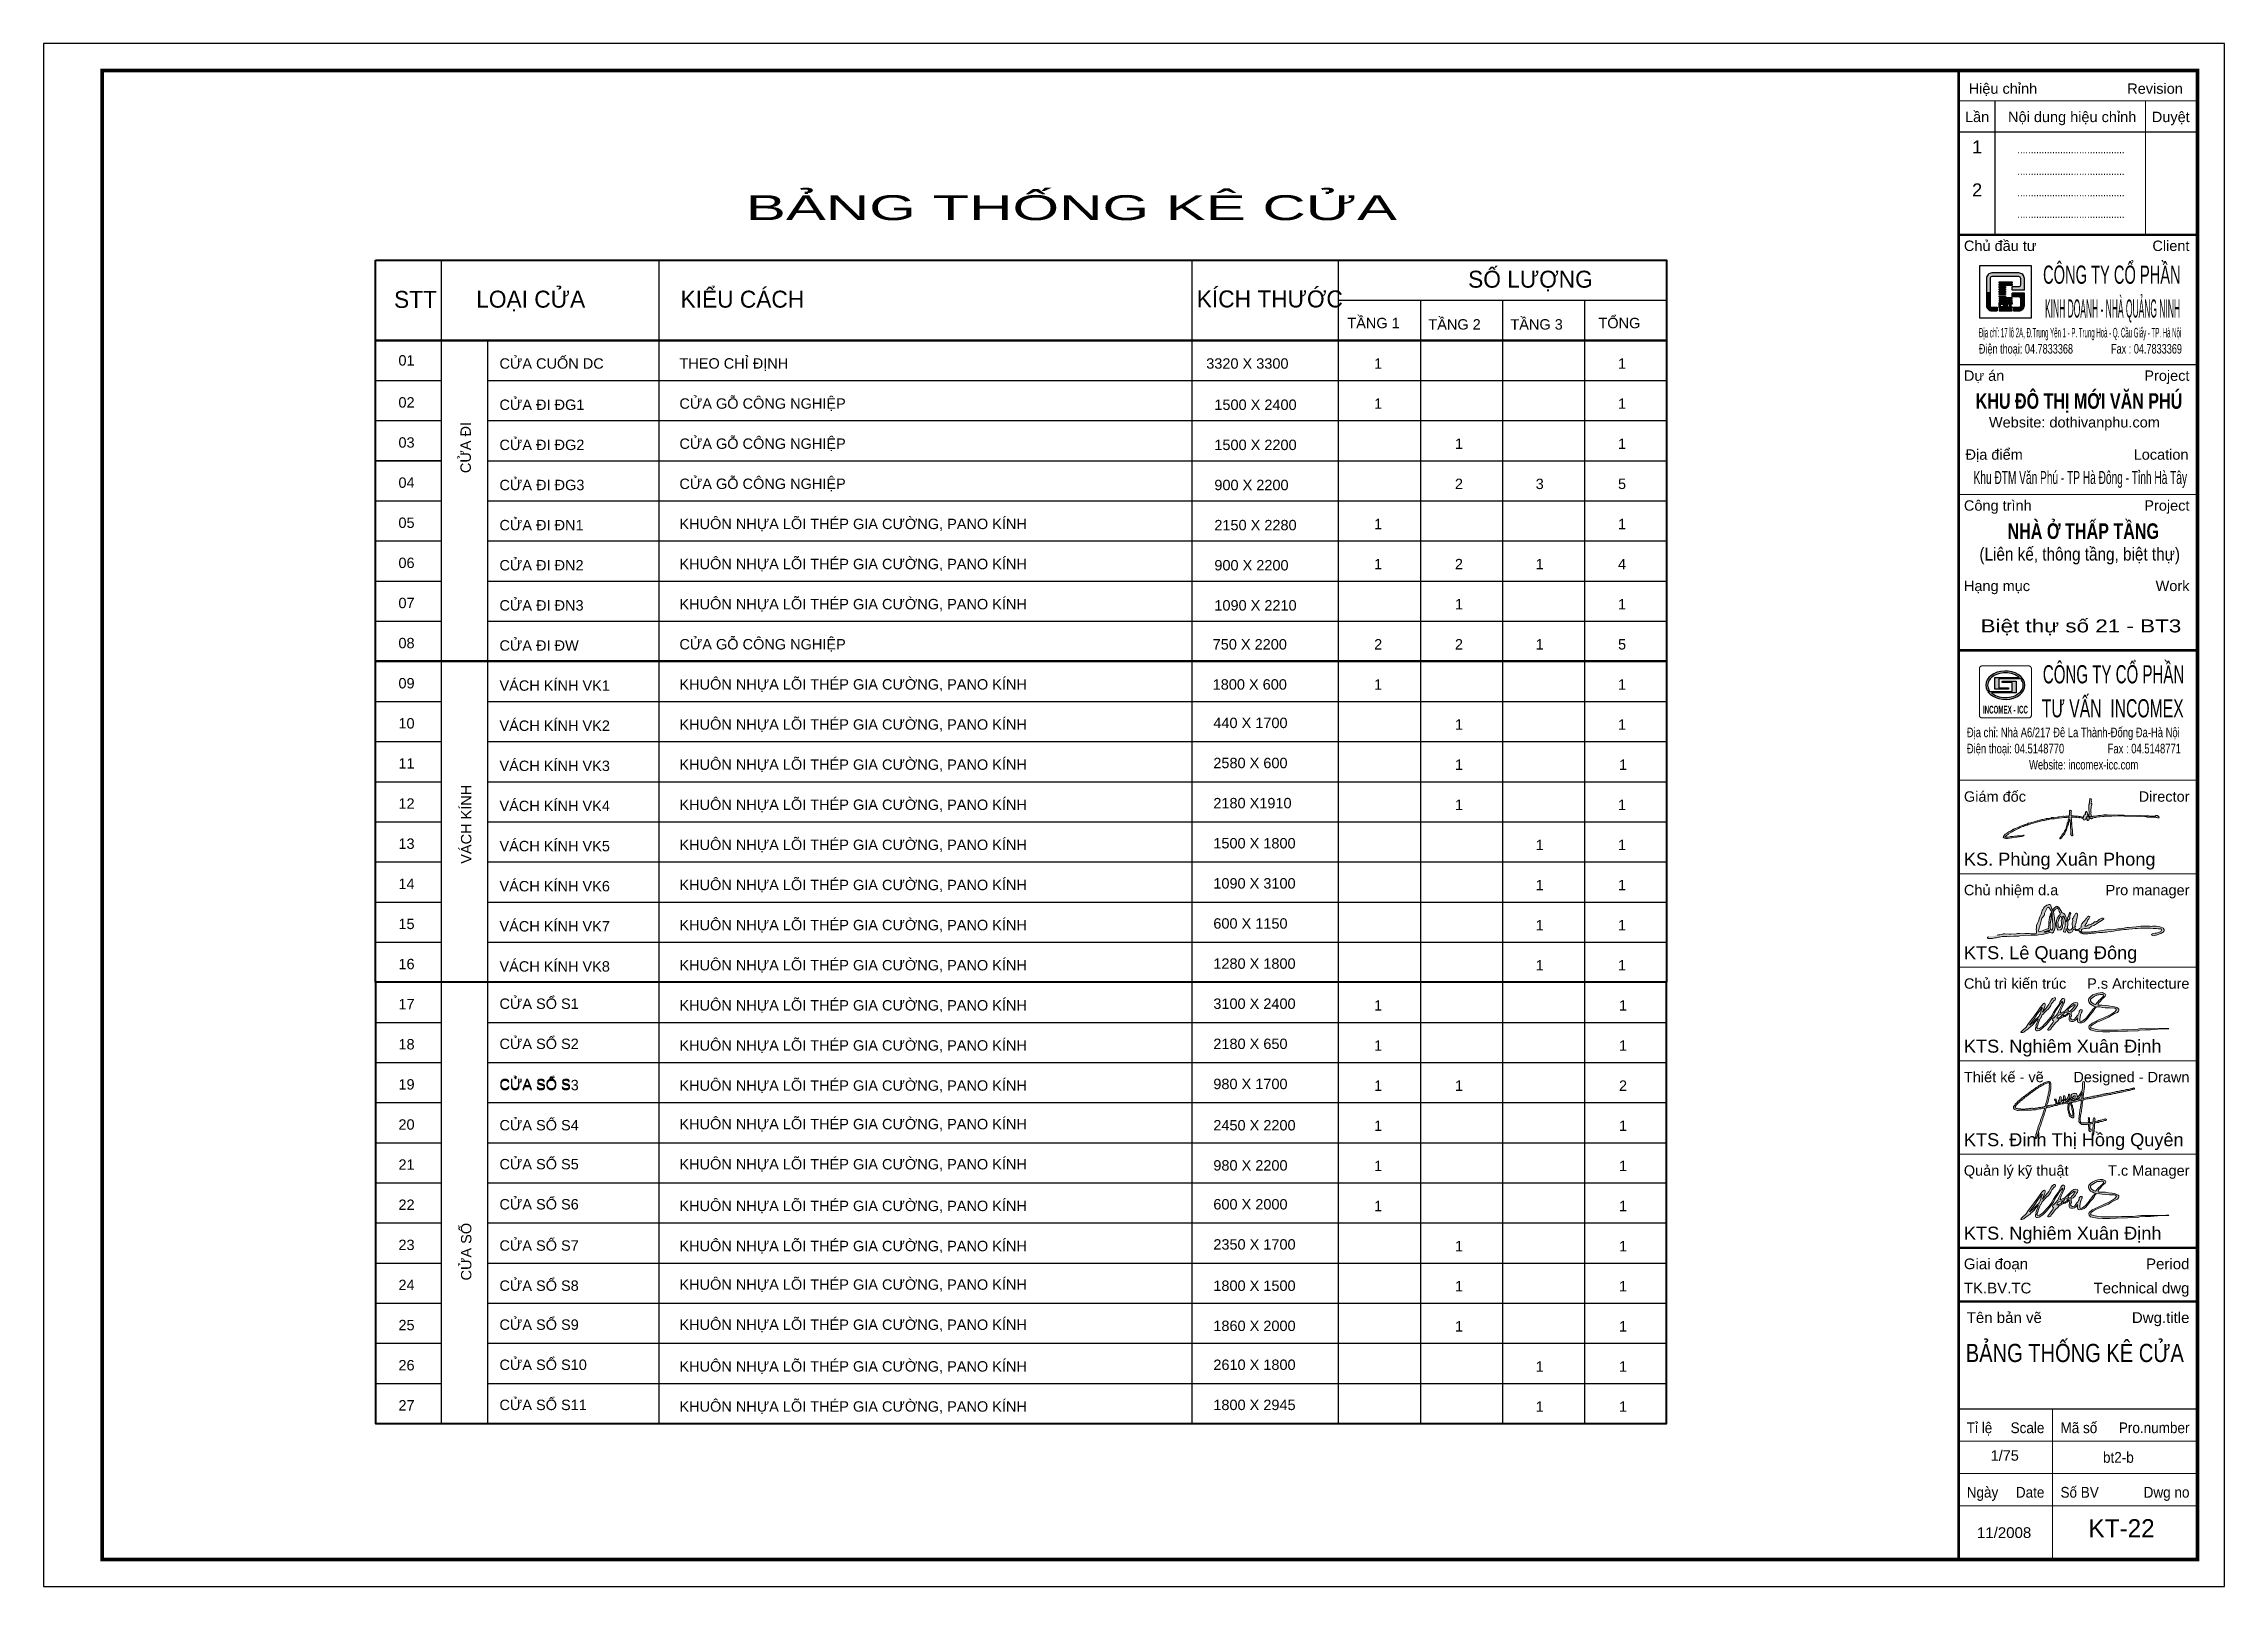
# Model space of a CAD drawing. Header units: millimetres. Extents: x -229618 to 2906, y -178063 to 96806.
# Drawn here: x -20344 to -9843, y -39155 to -31730 of the extents above; entities that cross this region are included whole.
import ezdxf
from ezdxf.enums import TextEntityAlignment as Align

# ---------------------------------------------------------------- set-up
doc = ezdxf.new("R2010")
doc.units = ezdxf.units.MM
doc.header["$LTSCALE"] = 200
doc.header["$MEASUREMENT"] = 0
doc.layers.get('DEFPOINTS').update_dxf_attribs({"linetype": 'CONTINUOUS'})
for name, color, linetype, lineweight in [('1noithat', 146, 'CONTINUOUS', 13), ('cat', 1, 'CONTINUOUS', 40), ('hatch', 250, 'CONTINUOUS', 5), ('thay', 7, 'CONTINUOUS', 18)]:
    doc.layers.add(name, color=color, linetype=linetype, lineweight=lineweight)
for name, color, linetype in [('DIM', 251, 'CONTINUOUS'), ('KHUNGTEN', 7, 'CONTINUOUS'), ('KTEN', 7, 'CONTINUOUS'), ('TEXT', 33, 'CONTINUOUS'), ('TEXT-50', 40, 'CONTINUOUS'), ('thong ke cua', 7, 'CONTINUOUS')]:
    doc.layers.add(name, color=color, linetype=linetype)
doc.layers.add('in', color=203, linetype='CONTINUOUS', lineweight=5, plot=False)
doc.styles.add('$0$CHU HOA Day', font='Vharial_0.ttf')
doc.styles.add('Aria H B iso', font='Vharialb_0.ttf')
doc.styles.add('Arial iso', font='vnarial_0.ttf')
doc.styles.add('Arial N  iso', font='vnarialn_0.ttf')
doc.styles.add('dam', font='Vhavanb_0.ttf', dxfattribs={"width": 0.9, "height": 450})
doc.styles.add('khung', font='Vhcentn_0.ttf')
doc.styles.add('NHO2', font='vncc-rms.shx', dxfattribs={"width": 0.65})
doc.styles.add('TEXT1', font='Vhavan_0.ttf', dxfattribs={"height": 200})

msp = doc.modelspace()

# ---------------------------------------------------------------- texts
at = {"layer": 'TEXT', "style": 'dam', "width": 1.8}
msp.add_text('B¶ng thèng kª cöa', height=120, dxfattribs=at).set_placement((-16962.9, -32579.4))
at = {"layer": 'TEXT', "style": '$0$CHU HOA Day'}
for s, p in [('tÇng 1', (-14066.5, -33099.6)), ('tÇng 2', (-13676.4, -33106.1)), ('tÇng 3', (-13281.3, -33106.1)), ('tæng', (-12857.3, -33099.6)), ('01', (-18635.7, -33279.3)), ('cöa cuèN dc', (-18149.2, -33294.4)), ('theo chØ §ÞNH', (-17282.7, -33294)), ('3320 X 3300', (-14745.9, -33294.4)), ('1', (-13937.5, -33294.4)), ('1', (-12763, -33294.4)), ('02', (-18635.7, -33481.5)), ('cöa ®i ®g1', (-18149.2, -33492.9)), ('cöa gç c«ng nghiÖp', (-17282.7, -33487.1)), ('1500 x 2400', (-14706.8, -33492.9)), ('1', (-13937.5, -33487.5)), ('1', (-12763, -33487.5)), ('03', (-18635.7, -33674.5)), ('cöa ®i ®g2', (-18149.2, -33686)), ('cöa gç c«ng nghiÖp', (-17282.7, -33680.2)), ('1500 x 2200', (-14706.8, -33686)), ('1', (-13548.5, -33680.6)), ('1', (-12763, -33680.6)), ('cöa gç c«ng nghiÖp', (-17282.7, -33873.3)), ('04', (-18635.7, -33867.6)), ('900 x 2200', (-14706.8, -33879.1)), ('2', (-13548.5, -33873.7)), ('3', (-13159.4, -33873.7)), ('5', (-12763, -33873.7)), ('05', (-18635.7, -34060.7)), ('cöa ®i ®n1', (-18149.2, -34072.2)), ('khu«n nhùa lâi thÐp gia c\xadêng, pano kÝnh', (-17282.7, -34066.4)), ('2150 x 2280', (-14706.8, -34072.2)), ('1', (-13937.5, -34066.8)), ('1', (-12763, -34066.8)), ('06', (-18635.7, -34253.8)), ('cöa ®i ®n2', (-18149.2, -34265.3)), ('khu«n nhùa lâi thÐp gia c\xadêng, pano kÝnh', (-17282.7, -34259.4)), ('900 x 2200', (-14706.8, -34265.3)), ('1', (-13937.5, -34259.8)), ('2', (-13548.5, -34259.8)), ('1', (-13159.4, -34259.8)), ('4', (-12763, -34259.8)), ('07', (-18635.7, -34446.9)), ('cöa ®i ®n3', (-18149.2, -34458.4)), ('khu«n nhùa lâi thÐp gia c\xadêng, pano kÝnh', (-17282.7, -34452.5)), ('1090 x 2210', (-14706.8, -34458.4)), ('1', (-13548.5, -34452.9)), ('1', (-12763.1, -34452.9)), ('08', (-18635.7, -34640)), ('cöa ®i ®w', (-18149.2, -34651.5)), ('cöa gç c«ng nghiÖp', (-17282.7, -34645.6)), ('750 x 2200', (-14714.9, -34646)), ('2', (-13937.5, -34646)), ('2', (-13548.5, -34646)), ('1', (-13159.4, -34646)), ('5', (-12763, -34646)), ('09', (-18635.7, -34833.1)), ('v¸ch kÝnh vk1', (-18149.2, -34844.5)), ('khu«n nhùa lâi thÐp gia c\xadêng, pano kÝnh', (-17282.7, -34838.7)), ('1800 x 600', (-14714.9, -34839.1)), ('1', (-13937.5, -34839.1)), ('1', (-12763, -34839.1)), ('khu«n nhùa lâi thÐp gia c\xadêng, pano kÝnh', (-17282.7, -35031.8)), ('10', (-18635.7, -35026.1)), ('v¸ch kÝnh vk2', (-18149.2, -35037.6)), ('440 x 1700', (-14711.7, -35024)), ('1', (-13548.5, -35032.2)), ('1', (-12763, -35032.2)), ('11', (-18635.7, -35219.2)), ('v¸ch kÝnh vk3', (-18149.2, -35230.7)), ('khu«n nhùa lâi thÐp gia c\xadêng, pano kÝnh', (-17282.7, -35224.9)), ('2580 x 600', (-14711.7, -35217.1)), ('1', (-13548.5, -35225.3)), ('1', (-12758.3, -35225.3)), ('12', (-18635.7, -35412.3)), ('v¸ch kÝnh vk4', (-18149.2, -35423.8)), ('khu«n nhùa lâi thÐp gia c\xadêng, pano kÝnh', (-17282.7, -35418)), ('2180 x1910', (-14711.7, -35410.2)), ('1', (-13548.5, -35418.4)), ('1', (-12763, -35418.4)), ('13', (-18635.7, -35605.4)), ('v¸ch kÝnh vk5', (-18149.2, -35616.9)), ('khu«n nhùa lâi thÐp gia c\xadêng, pano kÝnh', (-17282.7, -35611)), ('1500 x 1800', (-14711.7, -35603.3)), ('1', (-13159.4, -35611.4)), ('1', (-12763.5, -35611.4)), ('14', (-18635.7, -35798.5)), ('khu«n nhùa lâi thÐp gia c\xadêng, pano kÝnh', (-17282.7, -35804.1)), ('1090 x 3100', (-14711.7, -35796.4)), ('1', (-13159.4, -35804.5)), ('1', (-12763.5, -35804.5)), ('15', (-18635.7, -35991.6)), ('khu«n nhùa lâi thÐp gia c\xadêng, pano kÝnh', (-17282.7, -35997.2)), ('600 x 1150', (-14711.7, -35989.4)), ('1', (-13159.4, -35997.6)), ('1', (-12763.5, -35997.6)), ('16', (-18635.7, -36184.7)), ('khu«n nhùa lâi thÐp gia c\xadêng, pano kÝnh', (-17282.7, -36190.3)), ('1280 x 1800', (-14711.7, -36182.5)), ('1', (-13159.4, -36190.7)), ('1', (-12763.5, -36190.7)), ('17', (-18635.7, -36377.7)), ('cöa sæ s1', (-18149.2, -36375.6)), ('khu«n nhùa lâi thÐp gia c\xadêng, pano kÝnh', (-17282.7, -36383.4)), ('3100 x 2400', (-14711.7, -36375.6)), ('1', (-13937.5, -36383.8)), ('1', (-12758.3, -36383.8)), ('18', (-18635.7, -36570.8)), ('cöa sæ s2', (-18149.2, -36568.7)), ('khu«n nhùa lâi thÐp gia c\xadêng, pano kÝnh', (-17282.7, -36576.5)), ('2180 x 650', (-14711.7, -36568.7)), ('1', (-13937.5, -36576.9)), ('1', (-12758.3, -36576.9)), ('19', (-18635.7, -36763.9)), ('cöa sæ s', (-18149.2, -36761.8)), ('cöa sæ s3', (-18149.2, -36767.2)), ('khu«n nhùa lâi thÐp gia c\xadêng, pano kÝnh', (-17282.7, -36769.6)), ('980 x 1700', (-14711.7, -36761.8)), ('1', (-13937.5, -36770)), ('1', (-13548.5, -36770)), ('2', (-12758.3, -36770)), ('20', (-18635.7, -36957)), ('cöa sæ s4', (-18149.2, -36960.3)), ('khu«n nhùa lâi thÐp gia c\xadêng, pano kÝnh', (-17282.7, -36955.1)), ('2450 x 2200', (-14711.7, -36960.6)), ('1', (-13937.5, -36963)), ('1', (-12758.3, -36963)), ('21', (-18635.7, -37150.1)), ('cöa sæ s5', (-18149.2, -37147.9)), ('khu«n nhùa lâi thÐp gia c\xadêng, pano kÝnh', (-17282.7, -37148.2)), ('980 x 2200', (-14711.7, -37153.7)), ('1', (-13937.5, -37156.1)), ('1', (-12758.3, -37156.1)), ('cöa sæ s6', (-18149.2, -37341)), ('22', (-18635.7, -37343.2)), ('khu«n nhùa lâi thÐp gia c\xadêng, pano kÝnh', (-17282.7, -37348.8)), ('600 x 2000', (-14711.7, -37341)), ('1', (-13937.5, -37349.2)), ('1', (-12758.3, -37349.2)), ('23', (-18635.7, -37536.3)), ('cöa sæ s7', (-18149.2, -37539.5)), ('khu«n nhùa lâi thÐp gia c\xadêng, pano kÝnh', (-17282.7, -37541.9)), ('khu«n nhùa lâi thÐp gia c\xadêng, pano kÝnh', (-17282.7, -37541.9)), ('2350 x 1700', (-14711.7, -37534.1)), ('1', (-13548.5, -37542.3)), ('1', (-12757.9, -37542.3)), ('24', (-18635.7, -37729.3)), ('cöa sæ s8', (-18149.2, -37732.6)), ('khu«n nhùa lâi thÐp gia c\xadêng, pano kÝnh', (-17282.7, -37727.4)), ('1800 x 1500', (-14711.7, -37732.9)), ('1', (-13548.5, -37735.4)), ('1', (-12758.3, -37735.4)), ('cöa sæ s9', (-18149.2, -37920.3)), ('khu«n nhùa lâi thÐp gia c\xadêng, pano kÝnh', (-17282.7, -37920.5)), ('1860 x 2000', (-14711.7, -37926)), ('1', (-13548.5, -37928.5)), ('1', (-12758.3, -37928.5)), ('cöa sæ s10', (-18149.2, -38113.4)), ('khu«n nhùa lâi thÐp gia c\xadêng, pano kÝnh', (-17282.7, -38121.2)), ('2610 x 1800', (-14711.7, -38113.4)), ('1', (-13159.4, -38121.6)), ('1', (-12758.3, -38121.6)), ('khu«n nhùa lâi thÐp gia c\xadêng, pano kÝnh', (-17282.7, -38314.2)), ('1800 x 2945', (-14711.7, -38306.5)), ('1', (-13159.4, -38314.6)), ('1', (-12758.3, -38314.6))]:
    msp.add_text(s, height=50, dxfattribs=at).set_placement(p)
for s, p in [('cöa ®i ', (-18287.1, -33796.9)), ('v¸ch kÝnh', (-18284.5, -35677.1)), ('cöa sæ', (-18284.5, -37682.6))]:
    msp.add_text(s, height=50, rotation=90, dxfattribs=at).set_placement(p)
at = {"layer": 'TEXT', "linetype": 'Continuous', "style": '$0$CHU HOA Day'}
for s, p in [('cöa ®i ®g3', (-18149.2, -33879.1)), ('v¸ch kÝnh vk6', (-18149.2, -35810)), ('v¸ch kÝnh vk7', (-18149.2, -36003.1)), ('v¸ch kÝnh vk8', (-18149.2, -36196.1)), ('25', (-18635.7, -37922.4)), ('26', (-18635.7, -38115.5)), ('27', (-18635.7, -38308.6)), ('cöa sæ s11', (-18149.2, -38306.5))]:
    msp.add_text(s, height=50, dxfattribs=at).set_placement(p)
at = {"layer": 'TEXT-50', "style": 'dam'}
for s, p in [('sè l\xadîng', (-13484.9, -32904.6)), ('stt', (-18656.8, -33001.8)), ('lo¹i cöa', (-18261.1, -33000.6)), ('kiÓu c¸ch', (-17277.1, -33000.6)), ('kÝch th\xadíc', (-14791.4, -32999.5))]:
    msp.add_text(s, height=81.74, dxfattribs=at).set_placement(p)

# ---------------------------------------------------------------- blocks, each defined once
blk = doc.blocks.new('LO GO NHA QUANG NINH')
at = {"layer": 'hatch', "lineweight": -2}
for points in [[(865, 759, 0.414214), (759, 865), (241, 865, 0.414214), (135, 759), (135, 500), (205, 500), (205, 759, -0.414214), (241, 795), (759, 795, -0.414214), (795, 759), (795, 640, -0.414214), (759, 604), (632, 604), (632, 533), (865, 533)], [(342, 205), (241, 205, -0.414214), (205, 241), (205, 500), (135, 500), (135, 241, 0.414214), (241, 135), (342, 135)], [(865, 474), (632, 474), (632, 404), (759, 404, -0.414214), (795, 368), (795, 241, -0.414214), (759, 205), (658, 205), (658, 135), (759, 135, 0.414214), (865, 241)]]:
    blk.add_hatch(color=32, dxfattribs=at).paths.add_polyline_path(points)
h = blk.add_hatch(color=32, dxfattribs=at)
h.paths.add_polyline_path([(378, 428), (499, 428), (499, 404), (378, 404)])
h.paths.add_polyline_path([(378, 472), (499, 472), (499, 448), (378, 448)])
h.paths.add_polyline_path([(378, 516), (499, 516), (499, 492), (378, 492)])
h.paths.add_polyline_path([(378, 560), (499, 560), (499, 536), (378, 536)])
h.paths.add_polyline_path([(378, 604), (499, 604), (499, 580), (378, 580)])
h.paths.add_polyline_path([(378, 648), (632, 648), (632, 624), (378, 624)])
h.paths.add_polyline_path([(378, 692), (632, 692), (632, 668), (378, 668)])
h = blk.add_hatch(color=32, dxfattribs=at)
h.paths.add_polyline_path([(378, 316), (632, 316), (632, 340), (378, 340)])
h.paths.add_polyline_path([(378, 360), (632, 360), (632, 384), (378, 384)])
h.paths.add_polyline_path([(632, 216), (632, 188), (578, 188), (578, 296), (632, 296), (632, 268), (606, 268), (606, 216)])
h.paths.add_polyline_path([(558, 216), (558, 188), (503, 188), (503, 296), (558, 296), (558, 268), (532, 268), (532, 216)])
h.paths.add_polyline_path([(458, 216), (403, 216), (403, 268), (458, 268)], flags=16)
h.paths.add_polyline_path([(483, 188), (378, 188), (378, 296), (483, 296)])
h.paths.add_polyline_path([(378, 135), (632, 135), (632, 168), (378, 168)])
for p, q in [((632, 533), (632, 604)), ((865, 533), (632, 533)), ((865, 474), (632, 474)), ((632, 404), (632, 474)), ((342, 205), (342, 135)), ((658, 205), (658, 135))]:
    blk.add_line(p, q, dxfattribs=at)
for points in [[(865, 533), (865, 759, 0.414214), (759, 865), (241, 865, 0.414214), (135, 759), (135, 241, 0.414214), (241, 135), (342, 135)], [(632, 604), (759, 604, 0.414214), (795, 640), (795, 759, 0.414214), (759, 795), (241, 795, 0.414214), (205, 759), (205, 241, 0.414214), (241, 205), (342, 205)], [(658, 135), (759, 135, 0.414214), (865, 241), (865, 474)], [(658, 205), (759, 205, 0.414214), (795, 241), (795, 368, 0.414214), (759, 404), (632, 404)]]:
    blk.add_lwpolyline(points, format="xyb", dxfattribs=at)
for points in [[(378, 692), (632, 692), (632, 668), (378, 668)], [(378, 648), (632, 648), (632, 624), (378, 624)], [(378, 604), (499, 604), (499, 580), (378, 580)], [(378, 560), (499, 560), (499, 536), (378, 536)], [(378, 516), (499, 516), (499, 492), (378, 492)], [(378, 472), (499, 472), (499, 448), (378, 448)], [(378, 428), (499, 428), (499, 404), (378, 404)], [(378, 360), (632, 360), (632, 384), (378, 384)], [(378, 316), (632, 316), (632, 340), (378, 340)], [(483, 188), (378, 188), (378, 296), (483, 296)], [(378, 135), (632, 135), (632, 168), (378, 168)], [(458, 216), (403, 216), (403, 268), (458, 268)]]:
    blk.add_lwpolyline(points, close=True, dxfattribs=at)
for points in [[(558, 216), (558, 188), (503, 188), (503, 296), (558, 296), (558, 268), (532, 268), (532, 216), (558, 216)], [(632, 216), (632, 188), (578, 188), (578, 296), (632, 296), (632, 268), (606, 268), (606, 216), (632, 216)]]:
    blk.add_lwpolyline(points, dxfattribs=at)
at = {"layer": 'thay', "lineweight": -2}
blk.add_lwpolyline([(0, 0), (1000, 0), (1000, 1000), (0, 1000)], close=True, dxfattribs=at)
blk = doc.blocks.new('a dong')
at = {"layer": 'hatch', "ltscale": 30}
h = blk.add_hatch(color=256, dxfattribs=at)
h.paths.add_polyline_path([(989, 288), (981, 297), (976, 303), (962, 308), (954, 308), (948, 319), (945, 326), (931, 354), (919, 372), (912, 378), (897, 392), (889, 394), (879, 390), (869, 384), (862, 378), (852, 370), (849, 365), (840, 357), (834, 349), (840, 337), (844, 316), (850, 333), (857, 342), (871, 357), (877, 363), (885, 370), (892, 372), (897, 371), (903, 363), (911, 343), (917, 325), (927, 314), (931, 305), (928, 286), (922, 279), (915, 273), (904, 259), (893, 240), (887, 223), (881, 213), (881, 195), (880, 180), (879, 165), (879, 151), (887, 125), (892, 110), (895, 98), (904, 87), (928, 92), (938, 92), (948, 99), (955, 115), (961, 126), (962, 137), (962, 146), (964, 160), (969, 171), (970, 182), (970, 195), (970, 206), (968, 211), (965, 222), (965, 236), (963, 249), (962, 259), (963, 264), (974, 267), (984, 245), (986, 237), (990, 219), (993, 210), (996, 193), (996, 188), (994, 147), (993, 138), (989, 129), (985, 124), (978, 86), (971, 80), (973, 66), (986, 64), (993, 64), (999, 66), (1005, 84), (1004, 93), (1005, 102), (1012, 106), (1016, 100), (1019, 90), (1020, 81), (1023, 71), (1030, 65), (1042, 55), (1051, 53), (1059, 55), (1073, 64), (1083, 68), (1098, 92), (1107, 99), (1114, 96), (1120, 91), (1129, 83), (1150, 82), (1164, 87), (1172, 87), (1175, 82), (1175, 73), (1181, 61), (1189, 56), (1196, 51), (1207, 49), (1213, 49), (1221, 45), (1226, 43), (1253, 43), (1270, 43), (1283, 43), (1307, 45), (1318, 45), (1329, 48), (1364, 49), (1380, 51), (1393, 52), (1425, 56), (1439, 56), (1478, 58), (1502, 63), (1521, 64), (1563, 70), (1572, 68), (1655, 83), (1689, 89), (1723, 93), (1750, 96), (1779, 97), (1810, 100), (1855, 104), (1888, 110), (1922, 111), (1958, 113), (2041, 113), (2085, 115), (2119, 111), (2162, 110), (2184, 106), (2203, 106), (2224, 103), (2228, 96), (2227, 87), (2220, 71), (2191, 58), (2176, 52), (2162, 50), (2147, 48), (2126, 45), (2113, 40), (2101, 33), (2102, 26), (2112, 20), (2120, 16), (2134, 19), (2151, 26), (2159, 26), (2185, 34), (2201, 42), (2217, 46), (2239, 56), (2249, 64), (2256, 73), (2261, 82), (2262, 98), (2254, 106), (2254, 115), (2204, 129), (2189, 133), (2160, 139), (2144, 138), (2111, 137), (2100, 136), (2077, 137), (1998, 138), (1980, 140), (1963, 137), (1929, 135), (1901, 132), (1803, 121), (1786, 120), (1764, 118), (1743, 115), (1727, 110), (1711, 107), (1680, 105), (1667, 103), (1647, 99), (1583, 93), (1547, 95), (1384, 72), (1371, 72), (1353, 68), (1326, 67), (1313, 61), (1284, 61), (1229, 64), (1212, 65), (1206, 66), (1201, 84), (1205, 91), (1211, 99), (1228, 107), (1243, 109), (1264, 109), (1286, 114), (1300, 113), (1333, 137), (1361, 147), (1382, 162), (1433, 193), (1480, 225), (1489, 229), (1490, 237), (1479, 242), (1463, 241), (1446, 235), (1430, 226), (1411, 208), (1394, 196), (1371, 196), (1350, 174), (1335, 167), (1321, 161), (1306, 158), (1293, 155), (1269, 140), (1255, 139), (1245, 138), (1246, 142), (1249, 148), (1253, 157), (1255, 164), (1266, 172), (1267, 175), (1284, 219), (1296, 235), (1304, 248), (1308, 257), (1309, 263), (1299, 266), (1291, 266), (1287, 263), (1276, 253), (1265, 238), (1256, 227), (1248, 215), (1233, 199), (1225, 190), (1208, 170), (1198, 150), (1198, 142), (1200, 127), (1196, 117), (1178, 108), (1168, 101), (1154, 98), (1138, 98), (1131, 100), (1124, 105), (1123, 110), (1116, 120), (1119, 126), (1125, 134), (1119, 145), (1126, 162), (1129, 172), (1134, 188), (1134, 203), (1137, 213), (1140, 220), (1148, 245), (1148, 257), (1152, 275), (1152, 288), (1152, 294), (1149, 299), (1142, 304), (1136, 304), (1127, 300), (1122, 292), (1119, 283), (1111, 268), (1105, 261), (1100, 247), (1090, 236), (1093, 202), (1088, 191), (1085, 180), (1083, 156), (1087, 139), (1090, 128), (1095, 119), (1088, 115), (1078, 104), (1067, 94), (1052, 86), (1043, 89), (1039, 95), (1030, 103), (1026, 111), (1023, 124), (1024, 136), (1027, 146), (1027, 156), (1027, 169), (1027, 178), (1027, 184), (1027, 194), (1036, 215), (1044, 226), (1055, 239), (1052, 268), (1057, 284), (1061, 296), (1066, 302), (1059, 318), (1044, 298), (1043, 287), (1042, 276), (1035, 268), (1031, 261), (1024, 241), (1025, 232), (1025, 221), (1021, 210), (1010, 200), (1007, 205), (1006, 211), (1006, 241), (1005, 252), (1004, 257), (998, 269), (993, 278)])
h.paths.add_polyline_path([(938, 265), (947, 251), (951, 235), (944, 218), (945, 183), (946, 164), (941, 143), (939, 136), (925, 123), (919, 123), (911, 125), (905, 132), (904, 147), (903, 156), (902, 190), (909, 207), (913, 221), (915, 234), (920, 241), (927, 253)], flags=16)
h.paths.add_polyline_path([(806, 412), (796, 418), (783, 416), (776, 414), (761, 407), (754, 403), (743, 396), (728, 385), (717, 369), (712, 360), (707, 352), (701, 338), (696, 324), (687, 291), (681, 283), (672, 268), (668, 259), (652, 201), (644, 188), (638, 178), (625, 146), (625, 129), (625, 122), (621, 92), (627, 78), (627, 71), (627, 62), (627, 56), (629, 49), (626, 48), (611, 43), (562, 42), (555, 42), (539, 46), (516, 47), (484, 45), (477, 44), (458, 43), (412, 45), (399, 44), (384, 44), (366, 42), (300, 35), (276, 36), (222, 40), (202, 40), (190, 37), (159, 30), (139, 27), (122, 26), (83, 13), (68, 12), (44, 11), (33, 12), (15, 4), (0, 0), (0, -9), (7, -18), (37, -18), (46, -18), (66, -18), (76, -15), (91, -12), (111, -9), (130, -7), (140, -2), (154, -1), (188, 7), (230, 7), (248, 7), (268, 4), (278, 8), (338, 10), (362, 10), (385, 11), (399, 13), (414, 15), (556, 23), (608, 23), (636, 22), (652, 30), (691, 33), (710, 37), (721, 36), (774, 51), (785, 55), (795, 58), (802, 61), (809, 59), (820, 53), (827, 51), (843, 61), (847, 75), (850, 80), (859, 91), (864, 130), (864, 144), (864, 157), (865, 172), (864, 179), (858, 224), (859, 247), (853, 273), (850, 287), (848, 307), (844, 316), (840, 337), (834, 349), (825, 361), (811, 398)])
h.paths.add_polyline_path([(782, 384), (798, 365), (804, 352), (812, 339), (822, 325), (827, 304), (828, 291), (829, 291), (828, 290), (829, 286), (828, 272), (828, 258), (834, 214), (834, 193), (835, 168), (836, 155), (837, 133), (837, 123), (835, 112), (833, 100), (822, 87), (820, 89), (818, 91), (817, 92), (815, 94), (808, 102), (802, 120), (801, 146), (802, 165), (803, 184), (806, 204), (810, 213), (815, 246), (815, 250), (815, 262), (815, 275), (818, 284), (822, 290), (828, 291), (827, 304), (822, 325), (818, 314), (813, 304), (807, 294), (802, 280), (802, 267), (795, 260), (794, 252), (790, 220), (790, 215), (788, 211), (786, 203), (784, 192), (785, 177), (785, 166), (785, 151), (782, 132), (783, 123), (781, 115), (781, 105), (768, 103), (743, 97), (723, 87), (705, 78), (663, 68), (657, 71), (653, 81), (658, 95), (664, 129), (670, 137), (697, 241), (726, 274), (729, 290), (730, 305), (763, 374)], flags=16)
h.paths.add_polyline_path([(785, 88), (787, 87), (790, 87), (792, 84), (795, 81), (789, 77), (783, 73), (780, 72), (777, 71), (766, 70), (749, 64), (741, 62), (731, 62), (726, 63), (725, 65), (733, 67), (740, 70), (746, 73), (756, 75), (765, 79), (768, 81), (776, 84)], flags=16)
for points in [[(15, 4), (0, 0), (0, -9), (7, -18), (37, -18), (46, -18), (66, -18), (76, -15), (91, -12), (111, -9), (130, -7), (140, -2), (154, -1), (188, 7), (230, 7), (248, 7), (268, 4), (278, 8), (338, 10), (362, 10), (385, 11), (399, 13), (414, 15), (556, 23), (608, 23), (636, 22), (652, 30), (691, 33), (710, 37), (721, 36), (774, 51), (785, 55), (795, 58), (802, 61), (809, 59), (820, 53), (827, 51), (827, 51), (843, 61), (847, 75), (850, 80), (859, 91), (864, 130), (864, 144), (864, 157), (865, 172), (864, 179), (858, 224), (859, 247), (853, 273), (850, 287), (848, 307), (844, 316), (840, 337), (834, 349), (825, 361), (811, 398), (806, 412), (796, 418), (783, 416), (776, 414), (761, 407), (754, 403), (743, 396), (728, 385), (717, 369), (712, 360), (707, 352), (701, 338), (696, 324), (687, 291), (681, 283), (672, 268), (668, 259), (652, 201), (644, 188), (638, 178), (625, 146), (625, 129), (625, 122), (621, 92), (627, 78), (627, 71), (627, 62), (627, 56), (629, 49), (626, 48), (611, 43), (562, 42), (555, 42), (539, 46), (516, 47), (484, 45), (477, 44), (458, 43), (412, 45), (399, 44), (384, 44), (366, 42), (300, 35), (276, 36), (222, 40), (202, 40), (190, 37), (159, 30), (139, 27), (122, 26)], [(781, 105), (768, 103), (743, 97), (723, 87), (705, 78), (663, 68), (657, 71), (653, 81), (658, 95), (664, 129), (670, 137), (697, 241), (726, 274), (729, 290), (730, 305), (763, 374), (782, 384), (782, 384), (782, 384), (798, 365), (804, 352), (812, 339), (822, 325), (822, 325), (827, 304), (829, 286), (828, 258), (834, 214), (834, 193), (835, 168), (836, 143), (837, 123), (833, 100), (833, 100), (822, 87), (822, 87), (808, 102), (802, 120), (801, 146), (803, 184), (806, 204), (806, 204), (814, 221), (815, 232), (815, 242), (815, 250), (815, 262), (815, 275), (818, 284), (822, 290), (828, 291)], [(781, 105), (781, 115), (783, 123), (782, 132), (785, 151), (785, 166), (785, 177), (784, 192), (786, 203), (788, 211), (790, 215), (790, 220), (794, 252), (795, 260), (802, 267), (802, 280), (807, 294), (813, 304), (818, 314), (818, 314), (822, 325), (822, 325)], [(822, 87), (833, 100), (835, 112), (837, 123), (837, 133), (836, 155), (835, 168), (834, 193), (834, 214), (828, 258), (828, 272), (829, 286), (828, 291), (829, 291), (820, 287), (815, 268), (815, 246), (810, 213), (802, 165), (801, 146), (802, 120), (808, 102), (815, 94), (815, 94), (815, 91)], [(834, 349), (840, 357), (849, 365), (852, 370), (862, 378), (869, 384), (879, 390), (889, 394), (897, 392), (912, 378), (919, 372), (931, 354), (945, 326), (948, 319), (954, 308), (962, 308), (976, 303), (981, 297), (989, 288), (993, 278), (998, 269), (1004, 257), (1005, 252), (1006, 241), (1006, 211), (1007, 205), (1010, 200), (1010, 200), (1010, 200), (1021, 210), (1025, 221), (1025, 232), (1024, 241), (1031, 261), (1035, 268), (1042, 276), (1043, 287), (1044, 298), (1059, 318), (1059, 318), (1066, 302), (1061, 296), (1057, 284), (1052, 268), (1055, 239), (1055, 239), (1044, 226), (1036, 215), (1027, 194), (1027, 184), (1027, 178), (1027, 169), (1027, 156), (1027, 146), (1024, 136), (1023, 124), (1026, 111), (1030, 103), (1030, 103), (1039, 95), (1043, 89), (1052, 86), (1067, 94), (1078, 104), (1088, 115), (1095, 119), (1090, 128), (1087, 139), (1083, 156), (1085, 180), (1088, 191), (1093, 202), (1090, 236), (1100, 247), (1105, 261), (1111, 268), (1119, 283), (1122, 292), (1127, 300), (1136, 304), (1142, 304), (1149, 299), (1152, 294), (1152, 288), (1152, 275), (1148, 257), (1148, 245), (1140, 220), (1137, 213), (1134, 203), (1134, 188), (1129, 172), (1126, 162), (1119, 145), (1119, 145), (1125, 134), (1119, 126), (1116, 120), (1123, 110), (1124, 105), (1131, 100), (1138, 98), (1154, 98), (1168, 101), (1178, 108), (1196, 117), (1200, 127), (1198, 142), (1198, 150), (1208, 170), (1225, 190), (1233, 199), (1248, 215), (1256, 227), (1265, 238), (1276, 253), (1287, 263), (1291, 266), (1299, 266), (1299, 266), (1309, 263), (1308, 257), (1304, 248), (1296, 235), (1284, 219), (1267, 175), (1266, 172), (1255, 164), (1253, 157), (1249, 148), (1246, 142), (1245, 138), (1255, 139), (1269, 140), (1293, 155), (1306, 158), (1321, 161), (1335, 167), (1350, 174), (1371, 196), (1394, 196), (1411, 208), (1430, 226), (1446, 235), (1463, 241), (1479, 242), (1479, 242), (1490, 237), (1489, 229), (1480, 225), (1433, 193), (1382, 162), (1361, 147), (1333, 137), (1300, 113), (1286, 114), (1264, 109), (1243, 109), (1228, 107), (1211, 99), (1211, 99), (1205, 91), (1201, 84), (1206, 66), (1212, 65), (1229, 64), (1284, 61), (1313, 61), (1326, 67), (1353, 68), (1371, 72), (1384, 72), (1547, 95), (1583, 93), (1647, 99), (1667, 103), (1680, 105), (1711, 107), (1727, 110), (1743, 115), (1764, 118), (1786, 120), (1803, 121), (1901, 132), (1929, 135), (1963, 137), (1980, 140), (1998, 138), (2077, 137), (2077, 137), (2100, 136), (2111, 137), (2144, 138), (2160, 139), (2189, 133), (2204, 129), (2254, 115), (2254, 106), (2262, 98), (2262, 98), (2261, 82), (2256, 73), (2249, 64), (2239, 56), (2217, 46), (2201, 42), (2185, 34), (2159, 26), (2151, 26), (2134, 19), (2120, 16), (2112, 20), (2102, 26), (2102, 26), (2101, 33), (2113, 40), (2126, 45), (2126, 45), (2147, 48), (2162, 50), (2176, 52), (2191, 58), (2220, 71), (2220, 71), (2227, 87), (2228, 96), (2224, 103), (2203, 106), (2184, 106), (2162, 110), (2119, 111), (2085, 115), (2041, 113), (1958, 113), (1958, 113), (1922, 111), (1888, 110), (1855, 104), (1810, 100), (1779, 97), (1750, 96), (1723, 93), (1689, 89), (1655, 83), (1572, 68), (1563, 70), (1521, 64), (1502, 63), (1478, 58), (1439, 56), (1425, 56), (1393, 52), (1380, 51), (1364, 49), (1329, 48), (1318, 45), (1307, 45), (1283, 43), (1258, 43), (1226, 43), (1216, 47), (1202, 57), (1202, 57), (1186, 74)], [(1283, 43), (1270, 43), (1253, 43), (1226, 43), (1221, 45), (1213, 49), (1207, 49), (1196, 51), (1189, 56), (1181, 61), (1175, 73), (1175, 82), (1172, 87), (1164, 87), (1150, 82), (1129, 83), (1120, 91), (1114, 96), (1107, 99), (1098, 92), (1083, 68), (1073, 64), (1059, 55), (1051, 53), (1042, 55), (1030, 65), (1023, 71), (1020, 81), (1019, 90), (1016, 100), (1012, 106), (1005, 102), (1004, 93), (1005, 84), (999, 66), (993, 64), (986, 64), (973, 66), (971, 80), (978, 86), (985, 124), (989, 129), (993, 138), (994, 147), (996, 188), (996, 193), (993, 210), (990, 219), (986, 237), (984, 245), (974, 267), (974, 267), (963, 264), (962, 259), (963, 249), (965, 236), (965, 222), (968, 211), (970, 206), (970, 195), (970, 182), (969, 171), (964, 160), (962, 146), (962, 137), (961, 126), (955, 115), (948, 99), (948, 99), (938, 92), (928, 92), (904, 87), (904, 87), (895, 98), (892, 110), (887, 125), (879, 151), (879, 165), (880, 180), (881, 195), (881, 213), (887, 223), (893, 240), (904, 259), (915, 273), (922, 279), (928, 286), (931, 305), (927, 314), (917, 325), (911, 343), (903, 363), (897, 371), (892, 372), (885, 370), (877, 363), (871, 357), (857, 342), (850, 333), (844, 316)], [(726, 65), (733, 67), (746, 73), (756, 75), (763, 78), (768, 81), (776, 84), (785, 88), (790, 87), (795, 81), (783, 73), (777, 71), (766, 70), (749, 64), (741, 62), (731, 62), (726, 63), (725, 65), (725, 65)], [(725, 64), (729, 66), (733, 67), (740, 70), (751, 74), (756, 75), (776, 84), (785, 88), (787, 87), (790, 87), (792, 84), (795, 81), (795, 81), (789, 77), (783, 73), (780, 72), (766, 70), (749, 64), (736, 62), (728, 62), (725, 65)], [(815, 94), (817, 92), (818, 91), (818, 91), (820, 89), (822, 87)], [(938, 265), (927, 253), (920, 241), (915, 234), (913, 221), (909, 207), (902, 190), (903, 156), (904, 147), (905, 132), (911, 125), (919, 123), (925, 123), (939, 136), (941, 143), (946, 164), (945, 183), (944, 218), (951, 235), (947, 251), (938, 265)]]:
    blk.add_lwpolyline(points, dxfattribs=at)
blk = doc.blocks.new('anhphong-gd')
at = {"layer": 'hatch', "ltscale": 30}
h = blk.add_hatch(color=256, dxfattribs=at)
edge = h.paths.add_edge_path()
edge.add_line((-1, 5), (-45, -1))
edge.add_line((-45, -1), (-97, -3))
edge.add_line((-97, -3), (-133, -7))
edge.add_line((-133, -7), (-153, -10))
edge.add_line((-153, -10), (-176, -14))
edge.add_line((-176, -14), (-193, -14))
edge.add_line((-193, -14), (-228, -20))
edge.add_line((-228, -20), (-247, -20))
edge.add_line((-247, -20), (-267, -20))
edge.add_line((-267, -20), (-270, -20))
edge.add_line((-270, -20), (-270, -16))
edge.add_line((-270, -16), (-264, -11))
edge.add_line((-264, -11), (-255, -5))
edge.add_line((-255, -5), (-244, 5))
edge.add_line((-244, 5), (-237, 13))
edge.add_line((-237, 13), (-223, 23))
edge.add_line((-223, 23), (-215, 29))
edge.add_line((-215, 29), (-189, 44))
edge.add_line((-189, 44), (-179, 52))
edge.add_line((-179, 52), (-169, 57))
edge.add_line((-169, 57), (-142, 72))
edge.add_line((-142, 72), (-132, 77))
edge.add_line((-132, 77), (-124, 79))
edge.add_line((-124, 79), (-96, 95))
edge.add_line((-96, 95), (-87, 100))
edge.add_line((-87, 100), (-79, 103))
edge.add_line((-79, 103), (-51, 117))
edge.add_line((-51, 117), (-41, 122))
edge.add_line((-41, 122), (-15, 131))
edge.add_line((-15, 131), (-6, 133))
edge.add_line((-6, 133), (-1, 137))
edge.add_line((-1, 137), (8, 140))
edge.add_line((8, 140), (15, 142))
edge.add_line((15, 142), (44, 152))
edge.add_line((44, 152), (54, 152))
edge.add_line((54, 152), (63, 159))
edge.add_line((63, 159), (90, 166))
edge.add_line((90, 166), (102, 169))
edge.add_line((102, 169), (109, 174))
edge.add_line((109, 174), (139, 181))
edge.add_line((139, 181), (149, 186))
edge.add_line((149, 186), (163, 189))
edge.add_line((163, 189), (188, 196))
edge.add_line((188, 196), (200, 199))
edge.add_line((200, 199), (209, 201))
edge.add_line((209, 201), (231, 206))
edge.add_line((231, 206), (242, 209))
edge.add_line((242, 209), (262, 215))
edge.add_line((262, 215), (274, 218))
edge.add_line((274, 218), (281, 220))
edge.add_line((281, 220), (297, 220))
edge.add_line((297, 220), (311, 224))
edge.add_line((311, 224), (324, 226))
edge.add_line((324, 226), (336, 228))
edge.add_line((336, 228), (363, 234))
edge.add_line((363, 234), (375, 237))
edge.add_line((375, 237), (396, 241))
edge.add_line((396, 241), (408, 241))
edge.add_line((408, 241), (443, 245))
edge.add_line((443, 245), (455, 246))
edge.add_line((455, 246), (550, 259))
edge.add_line((550, 259), (579, 263))
edge.add_line((579, 263), (627, 263))
edge.add_line((627, 263), (646, 266))
edge.add_line((646, 266), (651, 266))
edge.add_line((651, 266), (655, 266))
edge.add_line((655, 266), (655, 260))
edge.add_line((655, 260), (641, 223))
edge.add_line((641, 223), (638, 196))
edge.add_line((638, 196), (628, 180))
edge.add_line((628, 180), (628, 168))
edge.add_line((628, 168), (617, 132))
edge.add_line((617, 132), (612, 112))
edge.add_line((612, 112), (606, 93))
edge.add_line((606, 93), (587, 67))
edge.add_line((587, 67), (580, 43))
edge.add_line((580, 43), (564, 25))
edge.add_line((564, 25), (554, 15))
edge.add_line((554, 15), (549, 5))
edge.add_line((549, 5), (541, -11))
edge.add_line((541, -11), (529, -19))
edge.add_line((529, -19), (529, -27))
edge.add_line((529, -27), (526, -33))
edge.add_line((526, -33), (523, -32))
edge.add_line((523, -32), (522, -35))
edge.add_line((522, -35), (518, -35))
edge.add_line((518, -35), (518, -42))
edge.add_line((518, -42), (521, -44))
edge.add_line((521, -44), (524, -45))
edge.add_line((524, -45), (527, -45))
edge.add_line((527, -45), (530, -42))
edge.add_line((530, -42), (534, -39))
edge.add_line((534, -39), (538, -37))
edge.add_line((538, -37), (543, -32))
edge.add_line((543, -32), (547, -27))
edge.add_line((547, -27), (553, -18))
edge.add_line((553, -18), (558, -13))
edge.add_line((558, -13), (565, -5))
edge.add_line((565, -5), (568, 2))
edge.add_line((568, 2), (573, 8))
edge.add_line((573, 8), (574, 9))
edge.add_line((574, 9), (590, 28))
edge.add_line((590, 28), (596, 45))
edge.add_line((596, 45), (604, 58))
edge.add_line((604, 58), (617, 85))
edge.add_line((617, 85), (621, 99))
edge.add_line((621, 99), (623, 109))
edge.add_line((623, 109), (633, 127))
edge.add_line((633, 127), (635, 139))
edge.add_line((635, 139), (642, 160))
edge.add_line((642, 160), (646, 166))
edge.add_line((646, 166), (646, 173))
edge.add_line((646, 173), (651, 198))
edge.add_line((651, 198), (659, 220))
edge.add_line((659, 220), (661, 225))
edge.add_line((661, 225), (661, 235))
edge.add_line((661, 235), (663, 238))
edge.add_line((663, 238), (666, 238))
edge.add_line((666, 238), (666, 233))
edge.add_line((666, 233), (666, 228))
edge.add_line((666, 228), (667, 218))
edge.add_line((667, 218), (673, 168))
edge.add_line((673, 168), (673, 139))
edge.add_line((673, 139), (673, 118))
edge.add_line((673, 118), (677, 83))
edge.add_line((677, 83), (677, 61))
edge.add_line((677, 61), (677, 51))
edge.add_line((677, 51), (680, 41))
edge.add_line((680, 41), (684, 34))
edge.add_line((684, 34), (680, 32))
edge.add_line((680, 32), (677, 31))
edge.add_line((677, 31), (676, 26))
edge.add_line((676, 26), (678, 22))
edge.add_line((678, 22), (678, 19))
edge.add_line((678, 19), (678, 17))
edge.add_line((678, 17), (680, 13))
edge.add_line((680, 13), (682, 10))
edge.add_line((682, 10), (684, 6))
edge.add_line((684, 6), (685, 3))
edge.add_line((685, 3), (686, 1))
edge.add_line((686, 1), (692, -4))
edge.add_line((692, -4), (694, -4))
edge.add_line((694, -4), (696, 0))
edge.add_line((696, 0), (699, 1))
edge.add_line((699, 1), (701, 2))
edge.add_line((701, 2), (708, -1))
edge.add_line((708, -1), (708, 2))
edge.add_line((708, 2), (708, 5))
edge.add_line((708, 5), (709, 8))
edge.add_line((709, 8), (709, 11))
edge.add_line((709, 11), (709, 14))
edge.add_line((709, 14), (708, 18))
edge.add_line((708, 18), (707, 20))
edge.add_line((707, 20), (706, 23))
edge.add_line((706, 23), (704, 27))
edge.add_line((704, 27), (704, 30))
edge.add_line((704, 30), (704, 33))
edge.add_line((704, 33), (703, 38))
edge.add_line((703, 38), (702, 44))
edge.add_line((702, 44), (703, 46))
edge.add_line((703, 46), (703, 48))
edge.add_line((703, 48), (701, 61))
edge.add_line((701, 61), (701, 65))
edge.add_line((701, 65), (702, 70))
edge.add_line((702, 70), (702, 76))
edge.add_line((702, 76), (698, 96))
edge.add_line((698, 96), (698, 99))
edge.add_line((698, 99), (698, 103))
edge.add_line((698, 103), (698, 107))
edge.add_line((698, 107), (697, 110))
edge.add_line((697, 110), (695, 126))
edge.add_line((695, 126), (694, 130))
edge.add_line((694, 130), (694, 136))
edge.add_line((694, 136), (694, 141))
edge.add_line((694, 141), (691, 159))
edge.add_line((691, 159), (690, 163))
edge.add_line((690, 163), (690, 168))
edge.add_line((690, 168), (690, 172))
edge.add_line((690, 172), (690, 175))
edge.add_line((690, 175), (691, 178))
edge.add_line((691, 178), (691, 193))
edge.add_line((691, 193), (690, 196))
edge.add_line((690, 196), (689, 202))
edge.add_line((689, 202), (689, 206))
edge.add_line((689, 206), (689, 209))
edge.add_line((689, 209), (687, 226))
edge.add_line((687, 226), (686, 229))
edge.add_line((686, 229), (687, 235))
edge.add_line((687, 235), (687, 240))
edge.add_line((687, 240), (685, 259))
edge.add_line((685, 259), (684, 265))
edge.add_line((684, 265), (691, 268))
edge.add_line((691, 268), (700, 268))
edge.add_line((700, 268), (717, 268))
edge.add_line((717, 268), (722, 267))
edge.add_line((722, 267), (730, 267))
edge.add_line((730, 267), (740, 266))
edge.add_line((740, 266), (750, 262))
edge.add_line((750, 262), (754, 264))
edge.add_line((754, 264), (761, 265))
edge.add_line((761, 265), (785, 264))
edge.add_line((785, 264), (791, 260))
edge.add_line((791, 260), (797, 259))
edge.add_line((797, 259), (806, 260))
edge.add_line((806, 260), (810, 260))
edge.add_line((810, 260), (824, 256))
edge.add_line((824, 256), (827, 255))
edge.add_line((827, 255), (838, 253))
edge.add_line((838, 253), (848, 250))
edge.add_line((848, 250), (855, 245))
edge.add_line((855, 245), (858, 240))
edge.add_line((858, 240), (863, 229))
edge.add_line((863, 229), (867, 228))
edge.add_line((867, 228), (874, 227))
edge.add_line((874, 227), (886, 230))
edge.add_line((886, 230), (884, 234))
edge.add_line((884, 234), (889, 241))
edge.add_line((889, 241), (891, 244))
edge.add_line((891, 244), (896, 242))
edge.add_line((896, 242), (898, 241))
edge.add_line((898, 241), (901, 241))
edge.add_line((901, 241), (901, 249))
edge.add_line((901, 249), (901, 255))
edge.add_line((901, 255), (903, 258))
edge.add_line((903, 258), (909, 266))
edge.add_line((909, 266), (909, 270))
edge.add_line((909, 270), (909, 273))
edge.add_line((909, 273), (909, 279))
edge.add_line((909, 279), (914, 276))
edge.add_line((914, 276), (912, 273))
edge.add_line((912, 273), (912, 269))
edge.add_line((912, 269), (911, 264))
edge.add_line((911, 264), (911, 260))
edge.add_line((911, 260), (911, 257))
edge.add_line((911, 257), (910, 252))
edge.add_line((910, 252), (908, 247))
edge.add_line((908, 247), (909, 241))
edge.add_line((909, 241), (910, 238))
edge.add_line((910, 238), (914, 232))
edge.add_line((914, 232), (915, 226))
edge.add_line((915, 226), (916, 222))
edge.add_line((916, 222), (919, 220))
edge.add_line((919, 220), (925, 219))
edge.add_line((925, 219), (931, 223))
edge.add_line((931, 223), (937, 223))
edge.add_line((937, 223), (945, 239))
edge.add_line((945, 239), (942, 246))
edge.add_line((942, 246), (942, 250))
edge.add_line((942, 250), (945, 255))
edge.add_line((945, 255), (946, 258))
edge.add_line((946, 258), (947, 261))
edge.add_line((947, 261), (948, 265))
edge.add_line((948, 265), (949, 270))
edge.add_line((949, 270), (952, 274))
edge.add_line((952, 274), (953, 276))
edge.add_line((953, 276), (956, 279))
edge.add_line((956, 279), (959, 279))
edge.add_line((959, 279), (958, 274))
edge.add_line((958, 274), (957, 270))
edge.add_line((957, 270), (955, 263))
edge.add_line((955, 263), (955, 260))
edge.add_line((955, 260), (957, 254))
edge.add_line((957, 254), (959, 250))
edge.add_line((959, 250), (961, 248))
edge.add_line((961, 248), (972, 242))
edge.add_line((972, 242), (977, 242))
edge.add_line((977, 242), (984, 246))
edge.add_line((984, 246), (989, 248))
edge.add_line((989, 248), (992, 251))
edge.add_line((992, 251), (998, 253))
edge.add_line((998, 253), (1004, 255))
edge.add_line((1004, 255), (1007, 255))
edge.add_line((1007, 255), (1021, 260))
edge.add_line((1021, 260), (1028, 262))
edge.add_line((1028, 262), (1034, 262))
edge.add_line((1034, 262), (1039, 262))
edge.add_line((1039, 262), (1048, 265))
edge.add_line((1048, 265), (1050, 265))
edge.add_line((1050, 265), (1056, 267))
edge.add_line((1056, 267), (1082, 270))
edge.add_line((1082, 270), (1096, 270))
edge.add_line((1096, 270), (1099, 273))
edge.add_line((1099, 273), (1134, 275))
edge.add_line((1134, 275), (1145, 275))
edge.add_line((1145, 275), (1154, 277))
edge.add_line((1154, 277), (1160, 279))
edge.add_line((1160, 279), (1193, 279))
edge.add_line((1193, 279), (1202, 282))
edge.add_line((1202, 282), (1208, 281))
edge.add_line((1208, 281), (1216, 283))
edge.add_line((1216, 283), (1221, 283))
edge.add_line((1221, 283), (1272, 283))
edge.add_line((1272, 283), (1291, 285))
edge.add_line((1291, 285), (1306, 283))
edge.add_line((1306, 283), (1356, 285))
edge.add_line((1356, 285), (1380, 285))
edge.add_line((1380, 285), (1383, 284))
edge.add_line((1383, 284), (1429, 284))
edge.add_line((1429, 284), (1450, 284))
edge.add_line((1450, 284), (1455, 283))
edge.add_line((1455, 283), (1776, 271))
edge.add_line((1776, 271), (1781, 267))
edge.add_line((1781, 267), (1786, 267))
edge.add_line((1786, 267), (1793, 269))
edge.add_line((1793, 269), (1798, 269))
edge.add_line((1798, 269), (1806, 268))
edge.add_line((1806, 268), (1812, 266))
edge.add_line((1812, 266), (1817, 266))
edge.add_line((1817, 266), (1829, 266))
edge.add_line((1829, 266), (1855, 267))
edge.add_line((1855, 267), (1863, 266))
edge.add_line((1863, 266), (1872, 265))
edge.add_line((1872, 265), (1880, 265))
edge.add_line((1880, 265), (1888, 263))
edge.add_line((1888, 263), (1896, 266))
edge.add_line((1896, 266), (1910, 262))
edge.add_line((1910, 262), (1921, 261))
edge.add_line((1921, 261), (1933, 255))
edge.add_line((1933, 255), (1939, 253))
edge.add_line((1939, 253), (1945, 261))
edge.add_line((1945, 261), (1948, 260))
edge.add_line((1948, 260), (1948, 258))
edge.add_line((1948, 258), (1951, 259))
edge.add_line((1951, 259), (1954, 262))
edge.add_line((1954, 262), (1953, 264))
edge.add_line((1953, 264), (1950, 271))
edge.add_line((1950, 271), (1949, 274))
edge.add_line((1949, 274), (1948, 278))
edge.add_line((1948, 278), (1946, 281))
edge.add_line((1946, 281), (1941, 282))
edge.add_line((1941, 282), (1937, 284))
edge.add_line((1937, 284), (1930, 288))
edge.add_line((1930, 288), (1926, 289))
edge.add_line((1926, 289), (1920, 289))
edge.add_line((1920, 289), (1914, 290))
edge.add_line((1914, 290), (1908, 289))
edge.add_line((1908, 289), (1905, 289))
edge.add_line((1905, 289), (1902, 287))
edge.add_line((1902, 287), (1899, 281))
edge.add_line((1899, 281), (1900, 279))
edge.add_line((1900, 279), (1899, 278))
edge.add_line((1899, 278), (1893, 278))
edge.add_line((1893, 278), (1886, 279))
edge.add_line((1886, 279), (1867, 280))
edge.add_line((1867, 280), (1861, 280))
edge.add_line((1861, 280), (1855, 281))
edge.add_line((1855, 281), (1848, 281))
edge.add_line((1848, 281), (1841, 281))
edge.add_line((1841, 281), (1833, 281))
edge.add_line((1833, 281), (1826, 281))
edge.add_line((1826, 281), (1822, 281))
edge.add_line((1822, 281), (1818, 282))
edge.add_line((1818, 282), (1807, 284))
edge.add_line((1807, 284), (1778, 284))
edge.add_line((1778, 284), (1767, 285))
edge.add_line((1767, 285), (1759, 287))
edge.add_line((1759, 287), (1751, 287))
edge.add_line((1751, 287), (1746, 287))
edge.add_line((1746, 287), (1689, 291))
edge.add_line((1689, 291), (1202, 300))
edge.add_line((1202, 300), (1155, 300))
edge.add_line((1155, 300), (1135, 296))
edge.add_line((1135, 296), (1113, 292))
edge.add_line((1113, 292), (1094, 291))
edge.add_line((1094, 291), (1079, 289))
edge.add_line((1079, 289), (1065, 288))
edge.add_line((1065, 288), (1056, 288))
edge.add_line((1056, 288), (1029, 281))
edge.add_line((1029, 281), (1019, 281))
edge.add_line((1019, 281), (1008, 280))
edge.add_line((1008, 280), (1001, 279))
edge.add_line((1001, 279), (989, 272))
edge.add_line((989, 272), (983, 270))
edge.add_line((983, 270), (977, 273))
edge.add_line((977, 273), (978, 279))
edge.add_line((978, 279), (976, 283))
edge.add_line((976, 283), (973, 286))
edge.add_line((973, 286), (972, 290))
edge.add_line((972, 290), (973, 294))
edge.add_line((973, 294), (966, 318))
edge.add_line((966, 318), (973, 332))
edge.add_line((973, 332), (969, 343))
edge.add_line((969, 343), (967, 349))
edge.add_line((967, 349), (967, 358))
edge.add_line((967, 358), (970, 363))
edge.add_line((970, 363), (974, 418))
edge.add_line((974, 418), (979, 433))
edge.add_line((979, 433), (984, 449))
edge.add_line((984, 449), (980, 461))
edge.add_line((980, 461), (973, 471))
edge.add_line((973, 471), (976, 498))
edge.add_line((976, 498), (973, 509))
edge.add_line((973, 509), (973, 517))
edge.add_line((973, 517), (978, 524))
edge.add_line((978, 524), (972, 532))
edge.add_line((972, 532), (953, 535))
edge.add_line((953, 535), (951, 525))
edge.add_line((951, 525), (952, 515))
edge.add_line((952, 515), (950, 505))
edge.add_line((950, 505), (950, 495))
edge.add_line((950, 495), (950, 489))
edge.add_line((950, 489), (950, 481))
edge.add_line((950, 481), (947, 475))
edge.add_line((947, 475), (946, 467))
edge.add_line((946, 467), (946, 460))
edge.add_line((946, 460), (943, 448))
edge.add_line((943, 448), (941, 444))
edge.add_line((941, 444), (941, 437))
edge.add_line((941, 437), (941, 416))
edge.add_line((941, 416), (941, 413))
edge.add_line((941, 413), (941, 385))
edge.add_line((941, 385), (941, 380))
edge.add_line((941, 380), (939, 372))
edge.add_line((939, 372), (944, 349))
edge.add_line((944, 349), (944, 345))
edge.add_line((944, 345), (945, 342))
edge.add_line((945, 342), (945, 319))
edge.add_line((945, 319), (943, 310))
edge.add_line((943, 310), (942, 305))
edge.add_line((942, 305), (940, 300))
edge.add_line((940, 300), (938, 294))
edge.add_line((938, 294), (938, 292))
edge.add_line((938, 292), (937, 280))
edge.add_line((937, 280), (935, 276))
edge.add_line((935, 276), (933, 272))
edge.add_line((933, 272), (932, 271))
edge.add_line((932, 271), (929, 274))
edge.add_line((929, 274), (930, 280))
edge.add_line((930, 280), (928, 282))
edge.add_line((928, 282), (928, 287))
edge.add_line((928, 287), (926, 290))
edge.add_line((926, 290), (925, 294))
edge.add_line((925, 294), (924, 300))
edge.add_line((924, 300), (922, 304))
edge.add_line((922, 304), (922, 307))
edge.add_line((922, 307), (920, 312))
edge.add_line((920, 312), (920, 314))
edge.add_line((920, 314), (915, 334))
edge.add_line((915, 334), (912, 341))
edge.add_line((912, 341), (910, 348))
edge.add_line((910, 348), (907, 348))
edge.add_line((907, 348), (898, 346))
edge.add_line((898, 346), (894, 345))
edge.add_line((894, 345), (891, 338))
edge.add_line((891, 338), (887, 331))
edge.add_line((887, 331), (888, 326))
edge.add_line((888, 326), (891, 322))
edge.add_line((891, 322), (893, 317))
edge.add_line((893, 317), (891, 311))
edge.add_line((891, 311), (892, 307))
edge.add_line((892, 307), (891, 306))
edge.add_line((891, 306), (887, 306))
edge.add_line((887, 306), (884, 306))
edge.add_line((884, 306), (881, 306))
edge.add_line((881, 306), (879, 302))
edge.add_line((879, 302), (878, 302))
edge.add_line((878, 302), (868, 295))
edge.add_line((868, 295), (868, 292))
edge.add_line((868, 292), (867, 287))
edge.add_line((867, 287), (866, 283))
edge.add_line((866, 283), (862, 275))
edge.add_line((862, 275), (861, 274))
edge.add_line((861, 274), (860, 270))
edge.add_line((860, 270), (860, 267))
edge.add_line((860, 267), (860, 265))
edge.add_line((860, 265), (860, 263))
edge.add_line((860, 263), (858, 262))
edge.add_line((858, 262), (853, 265))
edge.add_line((853, 265), (850, 267))
edge.add_line((850, 267), (845, 269))
edge.add_line((845, 269), (833, 271))
edge.add_line((833, 271), (828, 273))
edge.add_line((828, 273), (823, 274))
edge.add_line((823, 274), (815, 275))
edge.add_line((815, 275), (801, 275))
edge.add_line((801, 275), (797, 277))
edge.add_line((797, 277), (783, 280))
edge.add_line((783, 280), (748, 282))
edge.add_line((748, 282), (735, 283))
edge.add_line((735, 283), (723, 285))
edge.add_line((723, 285), (718, 285))
edge.add_line((718, 285), (705, 284))
edge.add_line((705, 284), (696, 284))
edge.add_line((696, 284), (690, 284))
edge.add_line((690, 284), (683, 285))
edge.add_line((683, 285), (683, 290))
edge.add_line((683, 290), (683, 298))
edge.add_line((683, 298), (683, 334))
edge.add_line((683, 334), (683, 344))
edge.add_line((683, 344), (686, 354))
edge.add_line((686, 354), (679, 364))
edge.add_line((679, 364), (675, 364))
edge.add_line((675, 364), (671, 366))
edge.add_line((671, 366), (667, 366))
edge.add_line((667, 366), (661, 360))
edge.add_line((661, 360), (658, 354))
edge.add_line((658, 354), (659, 345))
edge.add_line((659, 345), (661, 345))
edge.add_line((661, 345), (662, 342))
edge.add_line((662, 342), (661, 340))
edge.add_line((661, 340), (660, 336))
edge.add_line((660, 336), (661, 335))
edge.add_line((661, 335), (661, 314))
edge.add_line((661, 314), (661, 310))
edge.add_line((661, 310), (659, 303))
edge.add_line((659, 303), (659, 299))
edge.add_line((659, 299), (657, 295))
edge.add_line((657, 295), (655, 288))
edge.add_line((655, 288), (654, 285))
edge.add_line((654, 285), (654, 281))
edge.add_line((654, 281), (651, 281))
edge.add_line((651, 281), (647, 281))
edge.add_line((647, 281), (642, 283))
edge.add_line((642, 283), (639, 283))
edge.add_line((639, 283), (621, 281))
edge.add_line((621, 281), (610, 281))
edge.add_line((610, 281), (601, 281))
edge.add_line((601, 281), (586, 278))
edge.add_line((586, 278), (578, 279))
edge.add_line((578, 279), (567, 279))
edge.add_line((567, 279), (514, 271))
edge.add_line((514, 271), (507, 270))
edge.add_line((507, 270), (501, 269))
edge.add_line((501, 269), (495, 268))
edge.add_line((495, 268), (487, 268))
edge.add_line((487, 268), (483, 268))
edge.add_line((483, 268), (427, 259))
edge.add_line((427, 259), (422, 260))
edge.add_line((422, 260), (406, 260))
edge.add_line((406, 260), (398, 259))
edge.add_line((398, 259), (392, 256))
edge.add_line((392, 256), (355, 245))
edge.add_line((355, 245), (349, 248))
edge.add_line((349, 248), (334, 246))
edge.add_line((334, 246), (327, 246))
edge.add_line((327, 246), (321, 245))
edge.add_line((321, 245), (315, 243))
edge.add_line((315, 243), (272, 233))
edge.add_line((272, 233), (262, 231))
edge.add_line((262, 231), (250, 229))
edge.add_line((250, 229), (245, 227))
edge.add_line((245, 227), (235, 225))
edge.add_line((235, 225), (226, 224))
edge.add_line((226, 224), (200, 213))
edge.add_line((200, 213), (190, 212))
edge.add_line((190, 212), (180, 209))
edge.add_line((180, 209), (171, 207))
edge.add_line((171, 207), (163, 205))
edge.add_line((163, 205), (113, 192))
edge.add_line((113, 192), (111, 189))
edge.add_line((111, 189), (99, 183))
edge.add_line((99, 183), (83, 182))
edge.add_line((83, 182), (71, 181))
edge.add_line((71, 181), (64, 179))
edge.add_line((64, 179), (49, 168))
edge.add_line((49, 168), (36, 165))
edge.add_line((36, 165), (20, 160))
edge.add_line((20, 160), (13, 157))
edge.add_line((13, 157), (-8, 153))
edge.add_line((-8, 153), (-25, 148))
edge.add_line((-25, 148), (-34, 142))
edge.add_line((-34, 142), (-43, 138))
edge.add_line((-43, 138), (-49, 135))
edge.add_line((-49, 135), (-59, 130))
edge.add_line((-59, 130), (-67, 126))
edge.add_line((-67, 126), (-79, 123))
edge.add_line((-79, 123), (-119, 101))
edge.add_line((-119, 101), (-127, 101))
edge.add_line((-127, 101), (-138, 96))
edge.add_line((-138, 96), (-144, 93))
edge.add_line((-144, 93), (-150, 90))
edge.add_line((-150, 90), (-157, 87))
edge.add_line((-157, 87), (-188, 66))
edge.add_line((-188, 66), (-196, 61))
edge.add_line((-196, 61), (-209, 58))
edge.add_line((-209, 58), (-218, 55))
edge.add_line((-218, 55), (-223, 53))
edge.add_line((-223, 53), (-228, 47))
edge.add_line((-228, 47), (-234, 44))
edge.add_line((-234, 44), (-242, 36))
edge.add_line((-242, 36), (-247, 31))
edge.add_line((-247, 31), (-262, 24))
edge.add_line((-262, 24), (-270, 19))
edge.add_line((-270, 19), (-273, 15))
edge.add_line((-273, 15), (-276, 12))
edge.add_line((-276, 12), (-282, 4))
edge.add_line((-282, 4), (-287, 0))
edge.add_line((-287, 0), (-290, -5))
edge.add_line((-290, -5), (-291, -9))
edge.add_line((-291, -9), (-293, -13))
edge.add_line((-293, -13), (-300, -23))
edge.add_line((-300, -23), (-295, -29))
edge.add_line((-295, -29), (-291, -33))
edge.add_line((-291, -33), (-279, -37))
edge.add_line((-279, -37), (-277, -37))
edge.add_line((-277, -37), (-262, -39))
edge.add_line((-262, -39), (-252, -40))
edge.add_line((-252, -40), (-246, -40))
edge.add_line((-246, -40), (-235, -40))
edge.add_line((-235, -40), (-219, -38))
edge.add_line((-219, -38), (-205, -36))
edge.add_line((-205, -36), (-186, -31))
edge.add_line((-186, -31), (-174, -30))
edge.add_line((-174, -30), (-168, -31))
edge.add_line((-168, -31), (-153, -29))
edge.add_line((-153, -29), (-125, -22))
edge.add_line((-125, -22), (-119, -24))
edge.add_line((-119, -24), (-111, -21))
edge.add_line((-111, -21), (-103, -20))
edge.add_line((-103, -20), (-78, -16))
edge.add_line((-78, -16), (-68, -16))
edge.add_line((-68, -16), (-51, -13))
edge.add_line((-51, -13), (-43, -11))
edge.add_line((-43, -11), (-33, -11))
edge.add_line((-33, -11), (-19, -6))
edge.add_line((-19, -6), (-14, -4))
edge.add_line((-14, -4), (-7, -3))
edge.add_line((-7, -3), (0, 0))
edge.add_line((0, 0), (2, 3))
edge.add_line((2, 3), (7, 4))
edge.add_line((7, 4), (5, 4))
edge.add_line((5, 4), (-1, 5))
blk.add_lwpolyline([(-1, 5), (-45, -1), (-97, -3), (-133, -7), (-153, -10), (-176, -14), (-193, -14), (-228, -20), (-247, -20), (-267, -20), (-270, -20), (-270, -16), (-264, -11), (-255, -5), (-244, 5), (-237, 13), (-223, 23), (-215, 29), (-189, 44), (-179, 52), (-169, 57), (-142, 72), (-132, 77), (-124, 79), (-96, 95), (-87, 100), (-79, 103), (-51, 117), (-41, 122), (-15, 131), (-6, 133), (-1, 137), (8, 140), (15, 142), (44, 152), (54, 152), (63, 159), (90, 166), (102, 169), (109, 174), (139, 181), (149, 186), (163, 189), (188, 196), (200, 199), (209, 201), (231, 206), (242, 209), (262, 215), (274, 218), (281, 220), (297, 220), (311, 224), (324, 226), (336, 228), (363, 234), (375, 237), (396, 241), (408, 241), (443, 245), (455, 246), (550, 259), (579, 263), (627, 263), (646, 266), (651, 266), (655, 266), (655, 260), (641, 223), (638, 196), (628, 180), (628, 168), (617, 132), (612, 112), (606, 93), (587, 67), (580, 43), (564, 25), (554, 15), (549, 5), (541, -11), (529, -19), (529, -27), (529, -27), (529, -27), (526, -33), (523, -32), (522, -35), (518, -35), (518, -42), (521, -44), (524, -45), (527, -45), (530, -42), (534, -39), (538, -37), (543, -32), (547, -27), (553, -18), (558, -13), (565, -5), (568, 2), (573, 8), (574, 9), (590, 28), (596, 45), (604, 58), (617, 85), (621, 99), (623, 109), (633, 127), (635, 139), (642, 160), (646, 166), (646, 173), (651, 198), (659, 220), (661, 225), (661, 235), (663, 238), (666, 238), (666, 233), (666, 228), (667, 218), (673, 168), (673, 139), (673, 118), (677, 83), (677, 61), (677, 51), (680, 41), (684, 34), (680, 32), (677, 31), (676, 26), (678, 22), (678, 19), (678, 17), (680, 13), (682, 10), (682, 10), (684, 6), (685, 3), (686, 1), (692, -4), (694, -4), (696, 0), (699, 1), (701, 2), (708, -1), (708, 2), (708, 2), (708, 5), (709, 8), (709, 11), (709, 14), (708, 18), (707, 20), (706, 23), (704, 27), (704, 30), (704, 33), (703, 38), (702, 44), (703, 46), (703, 48), (701, 61), (701, 65), (702, 70), (702, 76), (698, 96), (698, 99), (698, 103), (698, 107), (697, 110), (695, 126), (694, 130), (694, 136), (694, 141), (691, 159), (690, 163), (690, 168), (690, 172), (690, 175), (691, 178), (691, 193), (690, 196), (689, 202), (689, 206), (689, 209), (687, 226), (686, 229), (687, 235), (687, 240), (685, 259), (684, 265), (684, 265), (691, 268), (691, 268), (700, 268), (700, 268), (717, 268), (722, 267), (730, 267), (740, 266), (750, 262), (754, 264), (761, 265), (785, 264), (791, 260), (797, 259), (806, 260), (810, 260), (824, 256), (827, 255), (838, 253), (848, 250), (855, 245), (858, 240), (858, 240), (863, 229), (863, 229), (867, 228), (874, 227), (874, 227), (886, 230), (884, 234), (889, 241), (891, 244), (891, 244), (896, 242), (898, 241), (901, 241), (901, 249), (901, 249), (901, 255), (903, 258), (909, 266), (909, 270), (909, 273), (909, 279), (914, 276), (912, 273), (912, 269), (912, 269), (911, 264), (911, 260), (911, 257), (910, 252), (908, 247), (909, 241), (910, 238), (914, 232), (915, 226), (916, 222), (916, 222), (919, 220), (925, 219), (925, 219), (931, 223), (937, 223), (937, 223), (945, 239), (942, 246), (942, 250), (945, 255), (946, 258), (947, 261), (948, 265), (949, 270), (952, 274), (953, 276), (956, 279), (956, 279), (959, 279), (958, 274), (958, 274), (957, 270), (955, 263), (955, 260), (957, 254), (959, 250), (961, 248), (972, 242), (977, 242), (984, 246), (989, 248), (992, 251), (998, 253), (1004, 255), (1007, 255), (1021, 260), (1028, 262), (1034, 262), (1039, 262), (1048, 265), (1050, 265), (1056, 267), (1082, 270), (1096, 270), (1096, 270), (1099, 273), (1134, 275), (1145, 275), (1154, 277), (1160, 279), (1193, 279), (1202, 282), (1208, 281), (1216, 283), (1221, 283), (1272, 283), (1291, 285), (1306, 283), (1356, 285), (1380, 285), (1383, 284), (1429, 284), (1450, 284), (1455, 283), (1776, 271), (1781, 267), (1786, 267), (1793, 269), (1798, 269), (1806, 268), (1812, 266), (1817, 266), (1829, 266), (1855, 267), (1863, 266), (1872, 265), (1880, 265), (1888, 263), (1896, 266), (1910, 262), (1921, 261), (1933, 255), (1933, 255), (1939, 253), (1945, 261), (1948, 260), (1948, 258), (1951, 259), (1954, 262), (1953, 264), (1950, 271), (1949, 274), (1948, 278), (1946, 281), (1941, 282), (1937, 284), (1930, 288), (1926, 289), (1920, 289), (1914, 290), (1908, 289), (1905, 289), (1902, 287), (1899, 281), (1899, 281), (1900, 279), (1899, 278), (1893, 278), (1886, 279), (1867, 280), (1861, 280), (1855, 281), (1848, 281), (1841, 281), (1833, 281), (1826, 281), (1822, 281), (1818, 282), (1807, 284), (1778, 284), (1767, 285), (1759, 287), (1751, 287), (1746, 287), (1689, 291), (1202, 300), (1155, 300), (1135, 296), (1113, 292), (1094, 291), (1079, 289), (1065, 288), (1056, 288), (1029, 281), (1019, 281), (1008, 280), (1001, 279), (989, 272), (983, 270), (977, 273), (978, 279), (976, 283), (973, 286), (972, 290), (973, 294), (966, 318), (973, 332), (969, 343), (967, 349), (967, 358), (970, 363), (974, 418), (979, 433), (984, 449), (980, 461), (973, 471), (976, 498), (973, 509), (973, 517), (978, 524), (972, 532), (972, 532), (953, 535), (953, 535), (951, 525), (952, 515), (952, 515), (950, 505), (950, 495), (950, 489), (950, 481), (947, 475), (946, 467), (946, 460), (943, 448), (941, 444), (941, 437), (941, 416), (941, 413), (941, 385), (941, 380), (939, 372), (944, 349), (944, 345), (945, 342), (945, 319), (943, 310), (942, 305), (940, 300), (938, 294), (938, 292), (937, 280), (935, 276), (933, 272), (932, 271), (932, 271), (929, 274), (930, 280), (928, 282), (928, 287), (926, 290), (925, 294), (924, 300), (922, 304), (922, 307), (920, 312), (920, 314), (915, 334), (912, 341), (910, 348), (910, 348), (907, 348), (907, 348), (898, 346), (894, 345), (891, 338), (891, 338), (887, 331), (888, 326), (891, 322), (891, 322), (893, 317), (891, 311), (891, 311), (892, 307), (891, 306), (887, 306), (884, 306), (881, 306), (879, 302), (878, 302), (868, 295), (868, 295), (868, 292), (867, 287), (866, 283), (866, 283), (862, 275), (861, 274), (860, 270), (860, 267), (860, 265), (860, 263), (858, 262), (853, 265), (850, 267), (845, 269), (833, 271), (828, 273), (823, 274), (815, 275), (801, 275), (797, 277), (783, 280), (748, 282), (735, 283), (723, 285), (718, 285), (705, 284), (696, 284), (690, 284), (683, 285), (683, 290), (683, 298), (683, 334), (683, 344), (686, 354), (679, 364), (675, 364), (671, 366), (667, 366), (661, 360), (661, 360), (658, 354), (658, 354), (659, 345), (661, 345), (661, 345), (662, 342), (661, 340), (660, 336), (661, 335), (661, 314), (661, 310), (659, 303), (659, 299), (657, 295), (655, 288), (654, 285), (654, 281), (651, 281), (647, 281), (642, 283), (639, 283), (621, 281), (610, 281), (601, 281), (586, 278), (578, 279), (567, 279), (514, 271), (507, 270), (501, 269), (495, 268), (487, 268), (483, 268), (427, 259), (422, 260), (406, 260), (398, 259), (392, 256), (355, 245), (349, 248), (334, 246), (327, 246), (321, 245), (315, 243), (272, 233), (262, 231), (250, 229), (245, 227), (235, 225), (226, 224), (200, 213), (190, 212), (180, 209), (171, 207), (163, 205), (113, 192), (111, 189), (99, 183), (83, 182), (71, 181), (64, 179), (49, 168), (36, 165), (20, 160), (13, 157), (-8, 153), (-25, 148), (-34, 142), (-43, 138), (-49, 135), (-59, 130), (-67, 126), (-79, 123), (-119, 101), (-127, 101), (-138, 96), (-144, 93), (-150, 90), (-157, 87), (-188, 66), (-196, 61), (-209, 58), (-218, 55), (-223, 53), (-228, 47), (-234, 44), (-242, 36), (-247, 31), (-262, 24), (-262, 24), (-270, 19), (-273, 15), (-276, 12), (-282, 4), (-287, 0), (-290, -5), (-291, -9), (-293, -13), (-300, -23), (-300, -23), (-295, -29), (-291, -33), (-279, -37), (-277, -37), (-262, -39), (-252, -40), (-246, -40), (-235, -40), (-219, -38), (-205, -36), (-186, -31), (-174, -30), (-168, -31), (-153, -29), (-125, -22), (-119, -24), (-111, -21), (-103, -20), (-78, -16), (-68, -16), (-51, -13), (-51, -13), (-43, -11), (-33, -11), (-19, -6), (-14, -4), (-7, -3), (0, 0), (2, 3), (7, 4), (5, 4), (5, 4), (-1, 5), (-1, 5), (-5, 4)], dxfattribs=at)
blk = doc.blocks.new('dinh')
at = {"layer": 'hatch', "ltscale": 30}
h = blk.add_hatch(color=256, dxfattribs=at)
h.paths.add_polyline_path([(1868, 1042), (1898, 1054), (1943, 1070), (1979, 1076), (2017, 1077), (2032, 1069), (2060, 1056), (2065, 1045), (2059, 1022), (2030, 999), (2013, 982), (2005, 973), (1983, 943), (1960, 923), (1951, 910), (1948, 899), (1951, 891), (1955, 885), (2008, 885), (2060, 883), (2105, 875), (2163, 868), (2200, 862), (2233, 849), (2252, 836), (2264, 826), (2266, 812), (2262, 797), (2243, 776), (2201, 758), (2150, 729), (2106, 703), (2068, 686), (2030, 668), (1988, 649), (1936, 632), (1897, 610), (1866, 590), (1845, 573), (1836, 553), (1843, 537), (1887, 526), (1951, 512), (2003, 507), (2073, 506), (2155, 506), (2207, 507), (2257, 508), (2307, 512), (2400, 513), (2478, 515), (2554, 521), (2606, 530), (2760, 528), (2875, 530), (2984, 533), (3026, 534), (3018, 527), (2857, 522), (2748, 514), (2665, 513), (2578, 507), (2561, 498), (2395, 492), (2226, 487), (2128, 484), (2021, 482), (1933, 488), (1885, 496), (1836, 510), (1811, 531), (1808, 558), (1813, 573), (1860, 615), (1950, 657), (2039, 695), (2113, 729), (2160, 757), (2202, 785), (2231, 817), (2220, 832), (2202, 840), (2124, 844), (2059, 848), (2012, 854), (1975, 860), (1931, 862), (1922, 859), (1910, 845), (1902, 835), (1893, 821), (1885, 809), (1867, 784), (1833, 747), (1814, 721), (1788, 683), (1762, 657), (1736, 635), (1702, 617), (1667, 616), (1652, 621), (1640, 630), (1637, 645), (1637, 666), (1638, 679), (1638, 696), (1622, 670), (1606, 657), (1591, 647), (1570, 641), (1546, 640), (1534, 642), (1520, 646), (1510, 665), (1508, 696), (1512, 714), (1513, 726), (1517, 744), (1513, 759), (1504, 759), (1492, 748), (1478, 733), (1460, 724), (1447, 716), (1430, 710), (1417, 710), (1405, 707), (1376, 684), (1358, 678), (1335, 651), (1304, 619), (1280, 592), (1255, 561), (1236, 538), (1230, 523), (1216, 512), (1207, 508), (1190, 508), (1182, 514), (1194, 532), (1227, 572), (1253, 610), (1265, 629), (1270, 649), (1258, 659), (1260, 685), (1277, 696), (1301, 719), (1335, 759), (1348, 792), (1368, 833), (1385, 864), (1402, 902), (1410, 923), (1411, 938), (1405, 944), (1397, 936), (1375, 904), (1319, 819), (1293, 779), (1276, 742), (1233, 673), (1190, 626), (1160, 590), (1114, 545), (1080, 518), (1052, 502), (1029, 497), (1011, 499), (1002, 503), (998, 515), (998, 536), (1006, 555), (1004, 574), (1008, 586), (1020, 612), (1025, 626), (1028, 635), (1031, 648), (1035, 661), (1037, 670), (1041, 680), (1030, 673), (1004, 645), (976, 611), (954, 582), (929, 562), (915, 551), (903, 540), (888, 529), (851, 503), (831, 486), (818, 478), (806, 473), (799, 472), (788, 470), (780, 470), (776, 475), (780, 481), (814, 519), (839, 537), (855, 555), (880, 593), (907, 629), (947, 680), (979, 720), (1031, 796), (1068, 850), (1092, 884), (1118, 910), (1132, 915), (1141, 911), (1145, 901), (1144, 887), (1137, 867), (1128, 842), (1120, 817), (1111, 794), (1106, 779), (1155, 836), (1199, 895), (1213, 925), (1235, 961), (1258, 986), (1281, 998), (1298, 1001), (1302, 990), (1302, 978), (1298, 967), (1276, 953), (1261, 932), (1244, 918), (1237, 900), (1231, 884), (1212, 854), (1197, 830), (1167, 806), (1137, 780), (1130, 769), (1121, 755), (1096, 733), (1090, 713), (1083, 699), (1071, 694), (1045, 622), (1031, 586), (1024, 561), (1023, 532), (1034, 527), (1059, 533), (1102, 565), (1139, 601), (1167, 630), (1196, 662), (1232, 706), (1273, 776), (1309, 831), (1340, 878), (1362, 916), (1375, 941), (1385, 959), (1397, 977), (1409, 989), (1424, 989), (1436, 981), (1443, 971), (1439, 947), (1436, 932), (1430, 917), (1407, 867), (1395, 836), (1385, 811), (1378, 793), (1376, 783), (1369, 775), (1373, 770), (1385, 770), (1397, 778), (1410, 780), (1423, 780), (1455, 806), (1487, 840), (1517, 874), (1551, 903), (1580, 924), (1613, 928), (1635, 923), (1641, 913), (1639, 901), (1635, 884), (1622, 862), (1604, 834), (1585, 812), (1569, 799), (1550, 787), (1542, 782), (1538, 765), (1539, 749), (1544, 727), (1537, 711), (1533, 701), (1532, 691), (1534, 684), (1536, 677), (1541, 675), (1553, 665), (1564, 666), (1572, 666), (1586, 671), (1590, 672), (1597, 677), (1602, 682), (1608, 695), (1614, 704), (1622, 714), (1641, 735), (1651, 755), (1659, 773), (1663, 783), (1663, 796), (1673, 808), (1677, 816), (1686, 819), (1703, 816), (1707, 811), (1707, 806), (1705, 798), (1701, 790), (1700, 783), (1698, 774), (1691, 762), (1688, 748), (1683, 739), (1680, 725), (1678, 714), (1677, 702), (1670, 680), (1670, 663), (1671, 651), (1679, 638), (1688, 635), (1700, 641), (1726, 657), (1762, 685), (1786, 716), (1811, 748), (1827, 769), (1856, 803), (1870, 825), (1882, 835), (1900, 851), (1904, 867), (1886, 872), (1860, 889), (1835, 900), (1826, 912), (1806, 939), (1803, 963), (1808, 990), (1841, 1018)])
h.paths.add_polyline_path([(1910, 899), (1889, 903), (1872, 914), (1851, 927), (1842, 938), (1836, 953), (1835, 973), (1845, 989), (1867, 1004), (1893, 1022), (1905, 1030), (1918, 1036), (1926, 1039), (1945, 1044), (1961, 1045), (1980, 1047), (1997, 1050), (2011, 1051), (2020, 1048), (2025, 1044), (2032, 1034), (2031, 1023), (2018, 1007), (2000, 991), (1987, 980), (1981, 971), (1963, 956), (1948, 943), (1937, 927), (1920, 907)], flags=16)
h.paths.add_polyline_path([(1602, 887), (1592, 872), (1585, 861), (1576, 849), (1565, 837), (1553, 826), (1546, 816), (1540, 809), (1533, 804), (1527, 796), (1519, 790), (1508, 792), (1501, 795), (1498, 796), (1500, 803), (1492, 808), (1488, 810), (1494, 824), (1521, 849), (1543, 867), (1564, 879), (1575, 893), (1589, 897), (1599, 894)], flags=16)
h.paths.add_polyline_path([(1496, 779), (1491, 770), (1483, 760), (1478, 754), (1467, 746), (1461, 741), (1451, 737), (1442, 732), (1434, 728), (1427, 726), (1424, 726), (1421, 727), (1418, 732), (1418, 738), (1429, 758), (1436, 768), (1446, 776), (1460, 780), (1472, 781), (1484, 784), (1493, 782)], flags=16)
h.paths.add_polyline_path([(1406, 744), (1404, 739), (1399, 731), (1388, 718), (1376, 710), (1366, 706), (1359, 701), (1354, 694), (1346, 690), (1336, 690), (1327, 688), (1322, 690), (1327, 707), (1337, 724), (1354, 735), (1374, 746), (1393, 753), (1402, 755)], flags=16)
h.paths.add_polyline_path([(1102, 846), (1090, 819), (1085, 800), (1079, 779), (1069, 752), (1059, 733), (1051, 721), (1043, 708), (1027, 693), (1005, 672), (977, 644), (966, 628), (946, 614), (923, 595), (914, 586), (907, 590), (918, 600), (950, 645), (975, 681), (1002, 718), (1018, 743), (1043, 775), (1059, 796), (1071, 815), (1081, 828), (1085, 840), (1095, 850)], flags=16)
for points in [[(780, 481), (814, 519), (839, 537), (855, 555), (880, 593), (907, 629), (947, 680), (979, 720), (1031, 796), (1068, 850), (1092, 884), (1118, 910), (1132, 915), (1141, 911), (1145, 901), (1144, 887), (1137, 867), (1128, 842), (1120, 817), (1111, 794), (1106, 779), (1155, 836), (1199, 895), (1213, 925), (1235, 961), (1258, 986), (1281, 998), (1298, 1001), (1302, 990), (1302, 978), (1298, 967), (1276, 953), (1261, 932), (1244, 918), (1237, 900), (1231, 884), (1212, 854), (1197, 830), (1167, 806), (1137, 780), (1130, 769), (1121, 755), (1096, 733), (1090, 713), (1083, 699), (1071, 694), (1045, 622), (1031, 586), (1024, 561), (1023, 532), (1034, 527), (1059, 533), (1102, 565), (1139, 601), (1167, 630), (1196, 662), (1232, 706), (1273, 776), (1309, 831), (1340, 878), (1362, 916), (1375, 941), (1385, 959), (1397, 977), (1409, 989), (1424, 989), (1436, 981), (1443, 971), (1439, 947), (1436, 932), (1430, 917), (1407, 867), (1395, 836), (1385, 811), (1378, 793), (1376, 783), (1369, 775), (1373, 770), (1385, 770), (1397, 778), (1410, 780), (1423, 780), (1455, 806), (1487, 840), (1517, 874), (1551, 903), (1580, 924), (1613, 928), (1635, 923), (1641, 913), (1639, 901), (1635, 884), (1622, 862), (1604, 834), (1585, 812), (1569, 799), (1550, 787), (1542, 782), (1538, 765), (1539, 749), (1544, 727), (1537, 711), (1533, 701), (1532, 691), (1534, 684), (1536, 677), (1541, 675), (1553, 665), (1564, 666), (1572, 666), (1586, 671), (1590, 672), (1597, 677), (1602, 682), (1608, 695), (1614, 704), (1622, 714), (1641, 735), (1651, 755), (1659, 773), (1663, 783), (1663, 796), (1673, 808), (1677, 816), (1686, 819), (1703, 816), (1707, 811), (1707, 806), (1705, 798), (1701, 790), (1700, 783), (1698, 774), (1691, 762), (1688, 748), (1683, 739), (1680, 725), (1678, 714), (1677, 702), (1670, 680), (1670, 663), (1671, 651), (1679, 638), (1688, 635), (1700, 641), (1726, 657), (1762, 685), (1786, 716), (1811, 748), (1827, 769), (1856, 803), (1870, 825), (1882, 835), (1900, 851), (1904, 867), (1886, 872), (1860, 889), (1835, 900), (1826, 912), (1806, 939), (1803, 963), (1808, 990), (1841, 1018), (1868, 1042), (1898, 1054), (1943, 1070), (1979, 1076), (2017, 1077), (2032, 1069), (2060, 1056), (2065, 1045), (2059, 1022), (2030, 999), (2013, 982), (2005, 973), (1983, 943), (1960, 923), (1951, 910), (1948, 899), (1951, 891), (1955, 885), (2008, 885), (2060, 883), (2105, 875), (2163, 868), (2200, 862), (2233, 849), (2252, 836), (2264, 826), (2266, 812), (2262, 797), (2243, 776), (2201, 758), (2150, 729), (2106, 703), (2068, 686), (2030, 668), (1988, 649), (1936, 632), (1897, 610), (1866, 590), (1845, 573), (1836, 553), (1843, 537), (1887, 526), (1951, 512), (2003, 507), (2073, 506), (2155, 506), (2207, 507), (2257, 508), (2307, 512), (2400, 513), (2478, 515), (2554, 521), (2606, 530), (2760, 528), (2875, 530), (2984, 533), (3026, 534), (3018, 527), (2857, 522), (2748, 514), (2665, 513), (2578, 507), (2561, 498), (2395, 492), (2226, 487), (2128, 484), (2021, 482), (1933, 488), (1885, 496), (1836, 510), (1811, 531), (1808, 558), (1813, 573), (1860, 615), (1950, 657), (2039, 695), (2113, 729), (2160, 757), (2202, 785), (2231, 817), (2220, 832), (2202, 840), (2124, 844), (2059, 848), (2012, 854), (1975, 860), (1931, 862), (1922, 859), (1910, 845), (1902, 835), (1893, 821), (1885, 809), (1867, 784), (1833, 747), (1814, 721), (1788, 683), (1762, 657), (1736, 635), (1702, 617), (1667, 616), (1652, 621), (1640, 630), (1637, 645), (1637, 666), (1638, 679), (1638, 696), (1622, 670), (1606, 657), (1591, 647), (1570, 641), (1546, 640), (1534, 642), (1520, 646), (1510, 665), (1508, 696), (1512, 714), (1513, 726), (1517, 744), (1513, 759), (1504, 759), (1492, 748), (1478, 733), (1460, 724), (1447, 716), (1430, 710), (1417, 710), (1405, 707), (1376, 684), (1358, 678), (1335, 651), (1304, 619), (1280, 592), (1255, 561), (1236, 538), (1230, 523), (1216, 512), (1207, 508), (1190, 508), (1182, 514), (1194, 532), (1227, 572), (1253, 610), (1265, 629), (1270, 649), (1258, 659), (1260, 685), (1277, 696), (1301, 719), (1335, 759), (1348, 792), (1368, 833), (1385, 864), (1402, 902), (1410, 923), (1411, 938), (1405, 944), (1397, 936), (1375, 904), (1319, 819), (1293, 779), (1276, 742), (1233, 673), (1190, 626), (1160, 590), (1114, 545), (1080, 518), (1052, 502), (1029, 497), (1011, 499), (1002, 503), (998, 515), (998, 536), (1006, 555), (1004, 574), (1008, 586), (1020, 612), (1025, 626), (1028, 635), (1031, 648), (1035, 661), (1037, 670), (1041, 680), (1030, 673), (1004, 645), (976, 611), (954, 582), (929, 562), (915, 551), (903, 540), (888, 529), (851, 503), (831, 486), (818, 478), (806, 473), (799, 472), (788, 470), (780, 470), (776, 475)], [(1893, 1022), (1867, 1004), (1845, 989), (1835, 973), (1836, 953), (1842, 938), (1851, 927), (1872, 914), (1889, 903), (1910, 899), (1920, 907), (1937, 927), (1948, 943), (1963, 956), (1981, 971), (1987, 980), (2000, 991), (2018, 1007), (2031, 1023), (2032, 1034), (2025, 1044), (2020, 1048), (2011, 1051), (1997, 1050), (1980, 1047), (1961, 1045), (1945, 1044), (1926, 1039), (1918, 1036), (1905, 1030)], [(918, 600), (950, 645), (975, 681), (1002, 718), (1018, 743), (1043, 775), (1059, 796), (1071, 815), (1081, 828), (1085, 840), (1095, 850), (1102, 846), (1090, 819), (1085, 800), (1079, 779), (1069, 752), (1059, 733), (1051, 721), (1043, 708), (1027, 693), (1005, 672), (977, 644), (966, 628), (946, 614), (923, 595), (914, 586), (907, 590)], [(1500, 803), (1492, 808), (1488, 810), (1494, 824), (1521, 849), (1543, 867), (1564, 879), (1575, 893), (1589, 897), (1599, 894), (1602, 887), (1592, 872), (1585, 861), (1576, 849), (1565, 837), (1553, 826), (1546, 816), (1540, 809), (1533, 804), (1527, 796), (1519, 790), (1508, 792), (1501, 795), (1498, 796)]]:
    blk.add_lwpolyline(points, close=True, dxfattribs=at)
for points in [[(1322, 690), (1327, 707), (1337, 724), (1354, 735), (1374, 746), (1393, 753), (1402, 755), (1406, 744), (1404, 739), (1399, 731), (1388, 718), (1376, 710), (1366, 706), (1359, 701), (1354, 694), (1346, 690), (1336, 690), (1327, 688), (1323, 690)], [(1418, 738), (1429, 758), (1436, 768), (1446, 776), (1460, 780), (1472, 781), (1484, 784), (1493, 782), (1496, 779), (1491, 770), (1483, 760), (1478, 754), (1467, 746), (1461, 741), (1451, 737), (1442, 732), (1434, 728), (1427, 726), (1424, 726), (1421, 727), (1418, 732), (1418, 738)]]:
    blk.add_lwpolyline(points, dxfattribs=at)
blk = doc.blocks.new('quyen')
at = {"layer": 'hatch'}
h = blk.add_hatch(color=256, dxfattribs=at)
h.paths.add_polyline_path([(12.84, 20.27), (12.88, 20.58), (12.9, 20.89), (12.85, 21.2), (12.77, 21.51), (12.52, 21.82), (12.21, 21.95), (11.9, 22), (11.59, 21.91), (11.28, 21.83), (10.96, 21.66), (10.63, 21.65), (10.32, 21.51), (10.01, 21.26), (9.7, 21.11), (9.39, 20.97), (9.08, 20.78), (8.77, 20.63), (8.45, 20.45), (8.14, 20.25), (7.83, 19.98), (7.52, 19.83), (7.2, 19.63), (6.89, 19.33), (6.58, 19.14), (6.26, 18.94), (5.95, 18.69), (5.64, 18.48), (5.32, 18.29), (5.01, 17.99), (4.7, 17.83), (4.38, 17.62), (4.08, 17.31), (3.75, 17.13), (3.44, 16.84), (3.12, 16.64), (2.81, 16.38), (2.5, 16.25), (2.26, 15.94), (1.95, 15.75), (1.64, 15.58), (1.36, 15.26), (1.05, 14.98), (0.74, 14.69), (0.43, 14.47), (0.11, 14.2), (-0.18, 13.89), (-0.49, 13.62), (-0.72, 13.31), (-0.92, 13), (-1.18, 12.68), (-1.37, 12.37), (-1.47, 12.05), (-1.46, 11.74), (-1.21, 11.42), (-0.9, 11.28), (-0.59, 11.15), (-0.27, 11.03), (0.05, 10.95), (0.36, 10.94), (0.68, 10.98), (0.99, 10.99), (1.31, 10.99), (1.64, 10.98), (1.98, 10.97), (3.59, 10.97), (3.91, 10.98), (4.23, 11.02), (4.55, 11.09), (4.86, 11.02), (5.18, 11.02), (5.49, 11.07), (5.8, 11.18), (6.11, 11.18), (6.44, 11.2), (7.08, 11.2), (7.4, 11.29), (7.71, 11.4), (8.02, 11.42), (8.4, 11.5), (8.71, 11.51), (9.02, 11.57), (9.34, 11.69), (9.66, 11.73), (9.97, 11.76), (10.28, 11.79), (10.5, 11.84), (10.46, 11.72), (10.41, 11.41), (10.3, 11.1), (10.19, 10.76), (10.04, 10.44), (9.96, 10.13), (9.87, 9.82), (9.78, 9.5), (9.67, 9.17), (9.55, 8.86), (9.44, 8.54), (9.3, 8.23), (9.19, 7.86), (9.06, 7.55), (8.96, 7.23), (8.84, 6.92), (8.76, 6.58), (8.66, 6.27), (8.55, 5.96), (8.38, 5.65), (8.28, 5.34), (8.16, 5.01), (8.06, 4.7), (7.94, 4.39), (7.86, 4), (7.74, 3.66), (7.63, 3.35), (7.56, 3.04), (7.44, 2.73), (7.41, 2.41), (7.35, 2.1), (7.18, 1.76), (7.07, 1.44), (7.06, 1.12), (7, 0.81), (6.93, 0.5), (7.24, 0.22), (7.35, 0.28), (7.51, 0.59), (7.52, 0.9), (7.63, 1.22), (7.77, 1.54), (7.88, 1.85), (7.99, 2.17), (8.09, 2.54), (8.18, 2.85), (8.27, 3.16), (8.37, 3.47), (8.44, 3.79), (8.55, 4.11), (8.68, 4.43), (8.75, 4.75), (8.88, 5.06), (9.03, 5.38), (9.1, 5.69), (9.21, 6.01), (9.3, 6.32), (9.36, 6.71), (9.48, 7.03), (9.65, 7.34), (9.73, 7.65), (9.82, 7.96), (9.93, 8.27), (10.03, 8.59), (10.2, 8.9), (10.25, 9.22), (10.3, 9.53), (10.45, 9.84), (10.53, 10.15), (10.62, 10.46), (10.8, 10.78), (10.85, 11.12), (10.95, 11.44), (11.03, 11.75), (11.08, 11.97), (11.22, 12.01), (11.53, 12.06), (11.87, 12.15), (12.19, 12.16), (12.51, 12.22), (12.82, 12.33), (13.14, 12.37), (13.45, 12.42), (13.79, 12.53), (14.11, 12.64), (14.42, 12.75), (14.74, 12.78), (15.05, 12.85), (15.38, 12.97), (15.44, 12.99), (15.5, 12.99), (15.52, 13.02), (15.69, 13.07), (16.03, 13.19), (16.35, 13.3), (16.67, 13.37), (17.01, 13.41), (17.36, 13.41), (17.67, 13.5), (18, 13.6), (18.31, 13.67), (18.63, 13.7), (18.95, 13.74), (19.29, 13.74), (19.51, 13.77), (19.48, 13.34), (19.48, 13.02), (19.4, 12.69), (19.38, 12.36), (19.36, 12.04), (19.34, 11.71), (19.34, 11.06), (19.42, 10.73), (19.54, 10.4), (19.65, 10.07), (19.73, 9.75), (19.85, 9.42), (19.91, 9.09), (20.04, 8.77), (20.36, 8.48), (20.69, 8.25), (21.02, 8.07), (21.35, 8.07), (21.67, 8.38), (21.67, 8.7), (21.65, 9.03), (21.65, 9.69), (21.63, 10.01), (21.55, 10.34), (21.49, 10.67), (21.47, 10.99), (21.47, 11.32), (21.32, 11.65), (21.24, 11.97), (21.1, 12.3), (21.09, 12.55), (21.1, 12.65), (20.87, 12.98), (20.83, 13.3), (20.75, 13.63), (20.58, 13.96), (21.1, 14.02), (21.42, 14.08), (21.74, 14.15), (22.06, 14.19), (22.38, 14.27), (22.69, 14.39), (23, 14.47), (23.31, 14.59), (23.62, 14.63), (23.93, 14.66), (24.24, 14.74), (24.56, 14.83), (24.54, 14.54), (24.47, 14.2), (24.46, 13.87), (24.38, 13.53), (24.33, 13.2), (24.28, 12.87), (24.24, 12.54), (24.16, 12.21), (24.12, 11.87), (24.07, 11.54), (23.96, 11.21), (23.94, 10.87), (23.94, 10.53), (23.84, 10.04), (23.85, 9.71), (23.82, 9.38), (23.71, 9.04), (23.67, 8.69), (23.65, 8.36), (23.59, 8.02), (23.59, 7.68), (23.61, 7.35), (23.6, 7.02), (23.6, 6.68), (23.81, 6.35), (24.02, 6.02), (24.35, 5.8), (24.68, 5.59), (25.02, 5.55), (25.35, 5.53), (25.68, 5.54), (26.02, 5.55), (26.69, 5.55), (27.03, 5.71), (27.21, 5.73), (27.21, 5.41), (27.29, 4.98), (27.34, 4.52), (27.34, 4.13), (27.33, 3.28), (27.38, 3.2), (27.51, 3.19), (27.6, 3.16), (27.6, 3.02), (27.62, 2.85), (27.84, 2.79), (28.12, 2.87), (28.24, 3.11), (28.24, 3.4), (28.2, 3.82), (28, 3.89), (27.87, 3.82), (27.78, 3.88), (27.78, 4.18), (27.79, 4.74), (27.79, 5.4), (27.73, 5.75), (28.04, 5.77), (28.42, 5.87), (28.75, 5.95), (28.94, 5.97), (28.96, 5.48), (28.98, 4.81), (28.92, 4.23), (28.86, 3.94), (28.9, 3.02), (28.9, 2.63), (28.88, 2.17), (28.82, 1.62), (28.83, 1.51), (28.97, 1.48), (29.1, 1.57), (29.22, 2.04), (29.33, 2.42), (29.39, 2.94), (29.45, 3.46), (29.47, 4), (29.54, 4.79), (29.54, 5.34), (29.54, 5.88), (29.56, 6.15), (29.77, 6.17), (30.1, 6.25), (30.44, 6.27), (30.77, 6.3), (31.1, 6.37), (31.47, 6.52), (31.81, 6.66), (32.14, 6.73), (32.47, 6.76), (32.81, 6.85), (33.14, 6.96), (33.48, 7.05), (33.81, 7.08), (34.06, 7.41), (33.76, 7.75), (33.43, 7.58), (33.09, 7.59), (32.76, 7.5), (32.1, 7.24), (31.75, 7.16), (31.42, 7.06), (31.09, 7.03), (30.76, 6.88), (30.42, 6.78), (30.09, 6.71), (29.59, 6.55), (29.6, 6.61), (29.69, 7.12), (29.73, 7.66), (29.62, 7.78), (29.52, 7.97), (29.44, 8.07), (29.24, 8.07), (29.17, 7.89), (29.07, 7.61), (29.04, 7.44), (29.04, 7.1), (29.04, 6.6), (29.01, 6.47), (28.92, 6.47), (28.57, 6.44), (28.24, 6.33), (27.91, 6.33), (27.64, 6.24), (27.62, 6.34), (27.62, 6.61), (27.62, 7.03), (27.61, 7.28), (27.61, 7.65), (27.56, 8.07), (27.36, 8.2), (27.17, 8.13), (27.18, 7.76), (27.18, 7.44), (27.1, 6.9), (27.18, 6.52), (27.19, 6.19), (26.9, 6.19), (26.55, 6.13), (25.54, 6.13), (25.2, 6.14), (24.87, 6.16), (24.53, 6.2), (24.2, 6.45), (24.13, 6.78), (24.05, 7.11), (24.01, 7.45), (24.06, 7.78), (24.06, 8.11), (24.14, 8.45), (24.19, 8.78), (24.21, 9.11), (24.32, 9.55), (24.4, 9.78), (24.4, 10.12), (24.51, 10.45), (24.56, 10.78), (24.57, 11.11), (24.7, 11.45), (24.66, 11.78), (24.75, 12.11), (24.77, 12.44), (24.82, 12.78), (24.84, 13.12), (24.88, 13.46), (24.96, 13.82), (25, 14.15), (25.08, 14.48), (25.13, 14.81), (25.13, 15), (25.22, 15.02), (25.54, 15.03), (25.88, 15.12), (26.21, 15.2), (26.53, 15.3), (26.84, 15.34), (27.16, 15.36), (27.47, 15.46), (27.78, 15.48), (28.09, 15.49), (28.4, 15.57), (28.72, 15.66), (29.04, 15.75), (29.35, 15.76), (29.66, 15.79), (29.99, 15.88), (30.61, 16.08), (31.24, 16.08), (31.56, 16.26), (31.88, 16.33), (32.19, 16.36), (32.51, 16.43), (32.83, 16.52), (33.16, 16.64), (33.48, 16.72), (33.79, 16.75), (34.11, 16.82), (34.45, 16.84), (34.76, 16.9), (35.08, 16.97), (35.39, 16.99), (35.71, 17.06), (36.02, 17.19), (36.33, 17.2), (36.67, 17.26), (36.98, 17.36), (37.29, 17.37), (37.6, 17.43), (37.91, 17.56), (38.22, 17.65), (38.54, 17.65), (38.86, 17.72), (39.17, 17.83), (39.48, 17.85), (39.79, 17.91), (40.1, 17.96), (40.43, 18.04), (40.74, 18.14), (41.06, 18.24), (41.38, 18.3), (41.69, 18.34), (42, 18.41), (42.32, 18.48), (42.63, 18.56), (42.95, 18.59), (43.26, 18.62), (43.57, 18.75), (43.88, 18.87), (44.2, 18.92), (44.52, 19.01), (44.83, 19.07), (44.75, 19.38), (44.44, 19.52), (44.13, 19.36), (43.82, 19.31), (43.5, 19.2), (43.19, 19.12), (42.87, 19.03), (42.56, 18.96), (42.25, 18.91), (41.93, 18.9), (41.61, 18.87), (41.3, 18.78), (40.99, 18.68), (40.67, 18.6), (40.35, 18.48), (40.04, 18.48), (39.73, 18.48), (39.41, 18.39), (39.1, 18.34), (38.79, 18.26), (38.47, 18.18), (38.15, 18.14), (37.82, 18.12), (37.5, 18.02), (37.19, 17.94), (36.88, 17.89), (36.57, 17.83), (36.25, 17.79), (35.92, 17.68), (35.61, 17.58), (35.28, 17.56), (34.97, 17.46), (34.65, 17.42), (34.33, 17.42), (34.02, 17.36), (33.71, 17.29), (33.4, 17.22), (33.08, 17.13), (32.76, 17.09), (32.45, 17), (32.14, 16.9), (31.83, 16.88), (31.52, 16.8), (31.2, 16.72), (30.89, 16.69), (30.57, 16.63), (30.25, 16.56), (29.92, 16.45), (29.58, 16.43), (29.26, 16.36), (28.94, 16.32), (28.63, 16.23), (28.31, 16.17), (27.99, 16.06), (27.68, 16.02), (27.36, 15.96), (27.03, 15.91), (26.7, 15.9), (26.39, 15.79), (26.08, 15.69), (25.76, 15.6), (25.44, 15.53), (25.15, 15.51), (25.25, 15.82), (25.25, 16.48), (25.37, 16.81), (25.37, 17.48), (25.41, 17.81), (25.46, 18.16), (25.5, 18.5), (25.6, 18.84), (25.6, 19.17), (25.69, 19.51), (25.69, 19.84), (25.7, 20.18), (25.69, 20.51), (25.69, 21.51), (25.65, 21.84), (25.3, 21.92), (25.06, 21.86), (25.01, 21.68), (24.99, 21.34), (24.99, 20.68), (24.98, 20.34), (24.98, 20.01), (24.95, 19.68), (24.9, 19.34), (24.83, 19.01), (24.76, 18.68), (24.63, 18.34), (24.45, 18.01), (24.32, 17.68), (24.15, 17.35), (23.95, 17.01), (23.73, 16.69), (23.45, 16.35), (23.16, 16.02), (23.07, 15.92), (22.98, 16.04), (22.89, 16.37), (22.85, 16.71), (22.82, 17.04), (22.67, 17.37), (22.34, 17.41), (22.2, 17.26), (22.12, 17.33), (21.8, 17.37), (21.51, 17.33), (21.17, 17.28), (20.89, 17.1), (20.66, 16.8), (20.59, 16.15), (20.57, 15.82), (20.45, 15.5), (20.39, 15.17), (20.35, 15.15), (20.34, 15.25), (20.28, 15.58), (20.16, 15.89), (20.16, 16.83), (19.93, 17.14), (19.71, 17.16), (19.59, 17.09), (19.59, 16.46), (19.44, 16.15), (19.32, 15.83), (19.13, 15.52), (18.98, 15.21), (18.9, 15.08), (18.75, 15.06), (18.44, 15.31), (18.3, 15.62), (18.3, 15.93), (18.29, 16.25), (18.15, 16.56), (17.84, 16.55), (17.7, 16.49), (17.65, 16.31), (17.65, 15.38), (17.52, 15.06), (17.27, 14.75), (17.09, 14.53), (16.9, 14.32), (16.79, 14.36), (16.78, 14.63), (16.78, 15.26), (16.82, 15.57), (16.82, 15.88), (16.63, 16.19), (16.32, 16.13), (16.22, 15.81), (16.19, 15.5), (16.08, 15.19), (15.98, 14.88), (15.78, 14.57), (15.66, 14.25), (15.61, 13.93), (15.37, 13.62), (15.31, 13.41), (15.14, 13.33), (15.06, 13.65), (15.06, 13.97), (15.07, 14.28), (15.07, 14.6), (14.94, 14.91), (14.91, 15.23), (14.6, 15.26), (14.28, 15.25), (14.21, 14.93), (14.21, 14.91), (14.46, 14.7), (14.7, 14.36), (14.7, 13.37), (14.74, 13.26), (14.55, 13.19), (14.22, 13.14), (13.91, 13.09), (13.59, 12.99), (13.26, 12.92), (12.6, 12.92), (12.28, 12.83), (11.95, 12.77), (11.64, 12.7), (11.33, 12.48), (11.22, 12.47), (11.27, 12.69), (11.35, 13.01), (11.46, 13.32), (11.55, 13.63), (11.65, 13.97), (11.79, 14.28), (11.85, 14.6), (11.92, 14.91), (11.99, 15.23), (12.07, 15.54), (12.14, 15.85), (12.25, 16.17), (12.35, 16.49), (12.33, 16.81), (12.41, 17.12), (12.53, 17.44), (12.56, 17.75), (12.64, 18.06), (12.72, 18.39), (12.77, 18.71), (12.88, 19.02), (12.91, 19.33), (12.84, 19.64), (12.85, 19.96)])
h.paths.add_polyline_path([(12.26, 20.19), (12.3, 19.88), (12.22, 19.57), (12.23, 19.25), (12.24, 18.94), (12.24, 18.63), (12.13, 18.32), (12.12, 18), (11.96, 17.68), (11.88, 17.37), (11.86, 17.06), (11.79, 16.75), (11.72, 16.42), (11.62, 16.11), (11.55, 15.8), (11.51, 15.49), (11.45, 15.18), (11.36, 14.86), (11.27, 14.55), (11.23, 14.24), (11.09, 13.92), (10.98, 13.61), (10.88, 13.3), (10.87, 12.98), (10.76, 12.67), (10.67, 12.42), (10.36, 12.37), (10.04, 12.3), (9.73, 12.17), (9.4, 12.18), (9.09, 12.08), (8.77, 12.07), (8.46, 12.02), (8.15, 12.01), (7.82, 11.93), (7.51, 11.84), (7.2, 11.75), (6.87, 11.75), (6.55, 11.72), (6.24, 11.72), (5.8, 11.74), (5.48, 11.74), (5.16, 11.66), (4.85, 11.66), (4.54, 11.66), (4.23, 11.57), (3.89, 11.56), (3.58, 11.55), (3.26, 11.51), (2.95, 11.46), (1.67, 11.46), (1.35, 11.51), (0.73, 11.51), (0.42, 11.53), (0.1, 11.65), (-0.21, 11.63), (-0.52, 11.8), (-0.83, 12.02), (-0.8, 12.34), (-0.52, 12.65), (-0.35, 12.97), (-0.04, 13.26), (0.27, 13.58), (0.54, 13.89), (0.85, 14.13), (1.16, 14.43), (1.48, 14.66), (1.79, 14.89), (2.08, 15.2), (2.39, 15.41), (2.7, 15.62), (2.93, 15.93), (3.24, 16.16), (3.55, 16.33), (3.86, 16.53), (4.18, 16.81), (4.49, 17.05), (4.8, 17.26), (5.13, 17.49), (5.45, 17.73), (5.76, 17.93), (6.09, 18.25), (6.4, 18.46), (6.71, 18.65), (7.02, 18.91), (7.36, 19.13), (7.67, 19.33), (7.98, 19.55), (8.31, 19.77), (8.62, 19.94), (8.93, 20.12), (9.24, 20.29), (9.79, 20.6), (10.1, 20.81), (10.43, 20.99), (10.74, 21.14), (11.05, 21.2), (11.36, 21.31), (11.67, 21.43), (11.98, 21.5), (12.29, 21.45), (12.33, 21.14), (12.33, 20.83), (12.26, 20.51)], flags=16)
h.paths.add_polyline_path([(16.33, 14.33), (16.39, 13.85), (16.6, 13.67), (16.49, 13.64), (16.15, 13.59), (15.84, 13.48), (15.77, 13.46), (15.87, 13.66), (16.18, 14)], flags=16)
h.paths.add_polyline_path([(17.98, 15.27), (18.07, 15.04), (18.35, 14.7), (18.69, 14.52), (19.02, 14.52), (19.35, 14.72), (19.62, 15.05), (19.84, 15.39), (19.91, 15.72), (19.98, 15.39), (19.99, 15.04), (20, 14.91), (19.85, 14.65), (19.65, 14.33), (19.64, 14.32), (19.4, 14.27), (19.09, 14.2), (18.75, 14.16), (18.42, 14.11), (18.11, 14.03), (17.79, 13.93), (17.48, 13.87), (17.11, 13.79), (17.11, 13.79), (17.28, 13.89), (17.61, 14.12), (17.75, 14.45), (17.85, 14.79)], flags=16)
h.paths.add_polyline_path([(21, 15.86), (21.19, 15.96), (21.41, 16.1), (21.63, 16.32), (21.77, 16.48), (21.83, 16.56), (21.98, 16.55), (22.1, 16.55), (22.1, 16.29), (22.1, 15.99), (21.99, 15.73), (21.82, 15.55), (21.59, 15.51), (21.31, 15.52), (21.18, 15.65), (21.06, 15.78)], flags=16)
h.paths.add_polyline_path([(20.73, 15.18), (21.03, 14.97), (21.39, 14.87), (21.73, 14.93), (22.06, 15.1), (22.36, 15.29), (22.66, 15.56), (22.78, 15.37), (22.9, 15.3), (23.23, 15.37), (23.56, 15.61), (23.9, 15.89), (24.08, 16.22), (24.22, 16.55), (24.48, 16.88), (24.68, 17.21), (24.74, 17.55), (24.86, 17.88), (24.85, 17.55), (24.85, 17.21), (24.86, 16.88), (24.79, 16.55), (24.75, 16.22), (24.69, 15.89), (24.67, 15.55), (24.63, 15.36), (24.5, 15.32), (24.14, 15.28), (23.83, 15.28), (23.51, 15.18), (23.18, 15.12), (22.56, 14.94), (22.25, 14.84), (21.94, 14.78), (21.62, 14.64), (21.3, 14.62), (20.99, 14.62), (20.67, 14.51), (20.43, 14.43), (20.42, 14.49), (20.44, 14.51), (20.56, 14.84)], flags=16)
h.paths.add_polyline_path([(20.12, 13.92), (20.23, 13.94), (20.25, 13.71), (20.36, 13.38), (20.45, 13.05), (20.59, 12.71), (20.74, 12.38), (20.81, 12.04), (20.82, 11.7), (20.9, 11.37), (21.06, 11.04), (21.11, 10.71), (21.16, 10.38), (21.27, 10.04), (21.27, 9.71), (21.3, 9.38), (21.3, 9.05), (21.1, 8.72), (20.77, 8.89), (20.44, 9.15), (20.35, 9.48), (20.13, 9.81), (19.99, 10.15), (19.95, 10.49), (19.85, 10.82), (19.77, 11.16), (19.75, 11.49), (19.75, 12.16), (19.79, 12.49), (19.79, 12.82), (19.84, 13.17), (19.89, 13.5), (20.11, 13.85)], flags=16)
for points in [[(17.84, 16.55), (18.15, 16.56), (18.29, 16.25), (18.3, 15.93), (18.3, 15.62), (18.44, 15.31), (18.75, 15.06), (18.9, 15.08), (18.98, 15.21), (19.13, 15.52), (19.32, 15.83), (19.44, 16.15), (19.59, 16.46), (19.59, 17.09), (19.71, 17.16), (19.93, 17.14), (20.16, 16.83), (20.16, 15.89), (20.28, 15.58), (20.34, 15.25), (20.35, 15.15), (20.39, 15.17), (20.45, 15.5), (20.57, 15.82), (20.59, 16.15), (20.66, 16.8), (20.89, 17.1), (21.17, 17.28), (21.51, 17.33), (21.8, 17.37), (22.12, 17.33), (22.2, 17.26), (22.34, 17.41), (22.67, 17.37), (22.82, 17.04), (22.85, 16.71), (22.89, 16.37), (22.98, 16.04), (23.07, 15.92), (23.16, 16.02), (23.45, 16.35), (23.73, 16.69), (23.95, 17.01), (24.15, 17.35), (24.32, 17.68), (24.45, 18.01), (24.63, 18.34), (24.76, 18.68), (24.83, 19.01), (24.9, 19.34), (24.95, 19.68), (24.98, 20.01), (24.98, 20.34), (24.99, 20.68), (24.99, 21.34), (25.01, 21.68), (25.06, 21.86), (25.3, 21.92), (25.65, 21.84), (25.69, 21.51), (25.69, 20.51), (25.7, 20.18), (25.69, 19.84), (25.69, 19.51), (25.6, 19.17), (25.6, 18.84), (25.5, 18.5), (25.46, 18.16), (25.41, 17.81), (25.37, 17.48), (25.37, 16.81), (25.25, 16.48), (25.25, 15.82), (25.15, 15.51), (25.44, 15.53), (25.76, 15.6), (26.08, 15.69), (26.39, 15.79), (26.7, 15.9), (27.03, 15.91), (27.36, 15.96), (27.68, 16.02), (27.99, 16.06), (28.31, 16.17), (28.63, 16.23), (28.94, 16.32), (29.26, 16.36), (29.58, 16.43), (29.92, 16.45), (30.25, 16.56), (30.57, 16.63), (30.89, 16.69), (31.2, 16.72), (31.52, 16.8), (31.83, 16.88), (32.14, 16.9), (32.45, 17), (32.76, 17.09), (33.08, 17.13), (33.4, 17.22), (33.71, 17.29), (34.02, 17.36), (34.33, 17.42), (34.65, 17.42), (34.97, 17.46), (35.28, 17.56), (35.61, 17.58), (35.92, 17.68), (36.25, 17.79), (36.57, 17.83), (36.88, 17.89), (37.19, 17.94), (37.5, 18.02), (37.82, 18.12), (38.15, 18.14), (38.47, 18.18), (38.79, 18.26), (39.1, 18.34), (39.41, 18.39), (39.73, 18.48), (40.04, 18.48), (40.35, 18.48), (40.67, 18.6), (40.99, 18.68), (41.3, 18.78), (41.61, 18.87), (41.93, 18.9), (42.25, 18.91), (42.56, 18.96), (42.87, 19.03), (43.19, 19.12), (43.5, 19.2), (43.82, 19.31), (44.13, 19.36), (44.44, 19.52), (44.75, 19.38), (44.83, 19.07), (44.52, 19.01), (44.2, 18.92), (43.88, 18.87), (43.57, 18.75), (43.26, 18.62), (42.95, 18.59), (42.63, 18.56), (42.32, 18.48), (42, 18.41), (41.69, 18.34), (41.38, 18.3), (41.06, 18.24), (40.74, 18.14), (40.43, 18.04), (40.1, 17.96), (39.79, 17.91), (39.48, 17.85), (39.17, 17.83), (38.86, 17.72), (38.54, 17.65), (38.22, 17.65), (37.91, 17.56), (37.6, 17.43), (37.29, 17.37), (36.98, 17.36), (36.67, 17.26), (36.33, 17.2), (36.02, 17.19), (35.71, 17.06), (35.39, 16.99), (35.08, 16.97), (34.76, 16.9), (34.45, 16.84), (34.11, 16.82), (33.79, 16.75), (33.48, 16.72), (33.16, 16.64), (32.83, 16.52), (32.51, 16.43), (32.19, 16.36), (31.88, 16.33), (31.56, 16.26), (31.24, 16.08), (30.61, 16.08), (29.99, 15.88), (29.66, 15.79), (29.35, 15.76), (29.04, 15.75), (28.72, 15.66), (28.4, 15.57), (28.09, 15.49), (27.78, 15.48), (27.47, 15.46), (27.16, 15.36), (26.84, 15.34), (26.53, 15.3), (26.21, 15.2), (25.88, 15.12), (25.54, 15.03), (25.22, 15.02), (25.13, 15), (25.13, 14.81), (25.08, 14.48), (25, 14.15), (24.96, 13.82), (24.88, 13.46), (24.84, 13.12), (24.82, 12.78), (24.77, 12.44), (24.75, 12.11), (24.66, 11.78), (24.7, 11.45), (24.57, 11.11), (24.56, 10.78), (24.51, 10.45), (24.4, 10.12), (24.4, 9.78), (24.32, 9.55), (24.21, 9.11), (24.19, 8.78), (24.14, 8.45), (24.06, 8.11), (24.06, 7.78), (24.01, 7.45), (24.05, 7.11), (24.13, 6.78), (24.2, 6.45), (24.53, 6.2), (24.87, 6.16), (25.2, 6.14), (25.54, 6.13), (26.55, 6.13), (26.9, 6.19), (27.19, 6.19), (27.18, 6.52), (27.1, 6.9), (27.18, 7.44), (27.18, 7.76), (27.17, 8.13), (27.36, 8.2), (27.56, 8.07), (27.61, 7.65), (27.61, 7.28), (27.62, 7.03), (27.62, 6.61), (27.62, 6.34), (27.64, 6.24), (27.91, 6.33), (28.24, 6.33), (28.57, 6.44), (28.92, 6.47), (29.01, 6.47), (29.04, 6.6), (29.04, 7.1), (29.04, 7.44), (29.07, 7.61), (29.17, 7.89), (29.24, 8.07), (29.44, 8.07), (29.52, 7.97), (29.62, 7.78), (29.73, 7.66), (29.69, 7.12), (29.6, 6.61), (29.59, 6.55), (29.59, 6.55), (30.09, 6.71), (30.42, 6.78), (30.76, 6.88), (31.09, 7.03), (31.42, 7.06), (31.75, 7.16), (32.1, 7.24), (32.76, 7.5), (33.09, 7.59), (33.43, 7.58), (33.76, 7.75), (34.06, 7.41), (33.81, 7.08), (33.48, 7.05), (33.14, 6.96), (32.81, 6.85), (32.47, 6.76), (32.14, 6.73), (31.81, 6.66), (31.47, 6.52), (31.1, 6.37), (30.77, 6.3), (30.44, 6.27), (30.1, 6.25), (29.77, 6.17), (29.56, 6.15), (29.54, 5.88), (29.54, 5.34), (29.54, 4.79), (29.47, 4), (29.45, 3.46), (29.39, 2.94), (29.33, 2.42), (29.22, 2.04), (29.1, 1.57), (28.97, 1.48), (28.83, 1.51), (28.82, 1.62), (28.88, 2.17), (28.9, 2.63), (28.9, 3.02), (28.86, 3.94), (28.92, 4.23), (28.98, 4.81), (28.96, 5.48), (28.94, 5.97), (28.75, 5.95), (28.42, 5.87), (28.04, 5.77), (27.73, 5.75), (27.79, 5.4), (27.79, 4.74), (27.78, 4.18), (27.78, 3.88), (27.87, 3.82), (28, 3.89), (28.2, 3.82), (28.24, 3.4), (28.24, 3.11), (28.12, 2.87), (27.84, 2.79), (27.62, 2.85), (27.6, 3.02), (27.6, 3.16), (27.51, 3.19), (27.38, 3.2), (27.33, 3.28), (27.34, 4.13), (27.34, 4.52), (27.29, 4.98), (27.21, 5.41), (27.21, 5.73), (27.03, 5.71), (26.69, 5.55), (26.02, 5.55), (25.68, 5.54), (25.35, 5.53), (25.02, 5.55), (24.68, 5.59), (24.35, 5.8), (24.02, 6.02), (23.81, 6.35), (23.6, 6.68), (23.6, 7.02), (23.61, 7.35), (23.59, 7.68), (23.59, 8.02), (23.65, 8.36), (23.67, 8.69), (23.71, 9.04), (23.82, 9.38), (23.85, 9.71), (23.84, 10.04), (23.94, 10.53), (23.94, 10.87), (23.96, 11.21), (24.07, 11.54), (24.12, 11.87), (24.16, 12.21), (24.24, 12.54), (24.28, 12.87), (24.33, 13.2), (24.38, 13.53), (24.46, 13.87), (24.47, 14.2), (24.54, 14.54), (24.56, 14.83), (24.24, 14.74), (23.93, 14.66), (23.62, 14.63), (23.31, 14.59), (23, 14.47), (22.69, 14.39), (22.38, 14.27), (22.06, 14.19), (21.74, 14.15), (21.42, 14.08), (21.1, 14.02), (20.58, 13.96), (20.59, 13.94), (20.75, 13.63), (20.83, 13.3), (20.87, 12.98), (21.1, 12.65), (21.09, 12.55), (21.1, 12.3), (21.24, 11.97), (21.32, 11.65), (21.47, 11.32), (21.47, 10.99), (21.49, 10.67), (21.55, 10.34), (21.63, 10.01), (21.65, 9.69), (21.65, 9.03), (21.67, 8.7), (21.67, 8.38), (21.35, 8.07), (21.02, 8.07), (20.69, 8.25), (20.36, 8.48), (20.04, 8.77), (19.91, 9.09), (19.85, 9.42), (19.73, 9.75), (19.65, 10.07), (19.54, 10.4), (19.42, 10.73), (19.34, 11.06), (19.34, 11.71), (19.36, 12.04), (19.38, 12.36), (19.4, 12.69), (19.48, 13.02), (19.48, 13.34), (19.51, 13.77), (19.29, 13.74), (18.95, 13.74), (18.63, 13.7), (18.31, 13.67), (18, 13.6), (17.67, 13.5), (17.36, 13.41), (17.01, 13.41), (16.67, 13.37), (16.35, 13.3), (16.03, 13.19), (15.69, 13.07), (15.52, 13.02), (15.5, 12.99), (15.44, 12.99), (15.38, 12.97), (15.05, 12.85), (14.74, 12.78), (14.42, 12.75), (14.11, 12.64), (13.79, 12.53), (13.45, 12.42), (13.14, 12.37), (12.82, 12.33), (12.51, 12.22), (12.19, 12.16), (11.87, 12.15), (11.53, 12.06), (11.22, 12.01), (11.08, 11.97), (11.03, 11.75), (10.95, 11.44), (10.85, 11.12), (10.8, 10.78), (10.62, 10.46), (10.53, 10.15), (10.45, 9.84), (10.3, 9.53), (10.25, 9.22), (10.2, 8.9), (10.03, 8.59), (9.93, 8.27), (9.82, 7.96), (9.73, 7.65), (9.65, 7.34), (9.48, 7.03), (9.36, 6.71), (9.3, 6.32), (9.21, 6.01), (9.1, 5.69), (9.03, 5.38), (8.88, 5.06), (8.75, 4.75), (8.68, 4.43), (8.55, 4.11), (8.44, 3.79), (8.37, 3.47), (8.27, 3.16), (8.18, 2.85), (8.09, 2.54), (7.99, 2.17), (7.88, 1.85), (7.77, 1.54), (7.63, 1.22), (7.52, 0.9), (7.51, 0.59), (7.35, 0.28), (7.24, 0.22), (6.93, 0.5), (7, 0.81), (7.06, 1.12), (7.07, 1.44), (7.18, 1.76), (7.35, 2.1), (7.41, 2.41), (7.44, 2.73), (7.56, 3.04), (7.63, 3.35), (7.74, 3.66), (7.86, 4), (7.94, 4.39), (8.06, 4.7), (8.16, 5.01), (8.28, 5.34), (8.38, 5.65), (8.55, 5.96), (8.66, 6.27), (8.76, 6.58), (8.84, 6.92), (8.96, 7.23), (9.06, 7.55), (9.19, 7.86), (9.3, 8.23), (9.44, 8.54), (9.55, 8.86), (9.67, 9.17), (9.78, 9.5), (9.87, 9.82), (9.96, 10.13), (10.04, 10.44), (10.19, 10.76), (10.3, 11.1), (10.41, 11.41), (10.46, 11.72), (10.5, 11.84), (10.28, 11.79), (9.97, 11.76), (9.66, 11.73), (9.34, 11.69), (9.02, 11.57), (8.71, 11.51), (8.4, 11.5), (8.02, 11.42), (7.71, 11.4), (7.4, 11.29), (7.08, 11.2), (6.44, 11.2), (6.11, 11.18), (5.8, 11.18), (5.49, 11.07), (5.18, 11.02), (4.86, 11.02), (4.55, 11.09), (4.23, 11.02), (3.91, 10.98), (3.59, 10.97), (1.98, 10.97), (1.64, 10.98), (1.31, 10.99), (0.99, 10.99), (0.68, 10.98), (0.36, 10.94), (0.05, 10.95), (-0.27, 11.03), (-0.59, 11.15), (-0.9, 11.28), (-1.21, 11.42), (-1.46, 11.74), (-1.47, 12.05), (-1.37, 12.37), (-1.18, 12.68), (-0.92, 13), (-0.72, 13.31), (-0.49, 13.62), (-0.18, 13.89), (0.11, 14.2), (0.43, 14.47), (0.74, 14.69), (1.05, 14.98), (1.36, 15.26), (1.64, 15.58), (1.95, 15.75), (2.26, 15.94), (2.5, 16.25), (2.81, 16.38), (3.12, 16.64), (3.44, 16.84), (3.75, 17.13), (4.08, 17.31), (4.38, 17.62), (4.7, 17.83), (5.01, 17.99), (5.32, 18.29), (5.64, 18.48), (5.95, 18.69), (6.26, 18.94), (6.58, 19.14), (6.89, 19.33), (7.2, 19.63), (7.52, 19.83), (7.83, 19.98), (8.14, 20.25), (8.45, 20.45), (8.77, 20.63), (9.08, 20.78), (9.39, 20.97), (9.7, 21.11), (10.01, 21.26), (10.32, 21.51), (10.63, 21.65), (10.96, 21.66), (11.28, 21.83), (11.59, 21.91), (11.9, 22), (12.21, 21.95), (12.52, 21.82), (12.77, 21.51), (12.85, 21.2), (12.9, 20.89), (12.88, 20.58), (12.84, 20.27), (12.85, 19.96), (12.84, 19.64), (12.91, 19.33), (12.88, 19.02), (12.77, 18.71), (12.72, 18.39), (12.64, 18.06), (12.56, 17.75), (12.53, 17.44), (12.41, 17.12), (12.33, 16.81), (12.35, 16.49), (12.25, 16.17), (12.14, 15.85), (12.07, 15.54), (11.99, 15.23), (11.92, 14.91), (11.85, 14.6), (11.79, 14.28), (11.65, 13.97), (11.55, 13.63), (11.46, 13.32), (11.35, 13.01), (11.27, 12.69), (11.22, 12.47), (11.33, 12.48), (11.64, 12.7), (11.95, 12.77), (12.28, 12.83), (12.6, 12.92), (13.26, 12.92), (13.59, 12.99), (13.91, 13.09), (14.22, 13.14), (14.55, 13.19), (14.74, 13.26), (14.7, 13.37), (14.7, 14.36), (14.46, 14.7), (14.21, 14.91), (14.21, 14.93), (14.28, 15.25), (14.6, 15.26), (14.91, 15.23), (14.94, 14.91), (15.07, 14.6), (15.07, 14.28), (15.06, 13.97), (15.06, 13.65), (15.14, 13.33), (15.15, 13.33), (15.31, 13.41), (15.37, 13.62), (15.61, 13.93), (15.66, 14.25), (15.78, 14.57), (15.98, 14.88), (16.08, 15.19), (16.19, 15.5), (16.22, 15.81), (16.32, 16.13), (16.63, 16.19), (16.82, 15.88), (16.82, 15.57), (16.78, 15.26), (16.78, 14.63), (16.79, 14.36), (16.9, 14.32), (17.09, 14.53), (17.27, 14.75), (17.52, 15.06), (17.65, 15.38), (17.65, 16.31), (17.7, 16.49)], [(10.67, 12.42), (10.36, 12.37), (10.04, 12.3), (9.73, 12.17), (9.4, 12.18), (9.09, 12.08), (8.77, 12.07), (8.46, 12.02), (8.15, 12.01), (7.82, 11.93), (7.51, 11.84), (7.2, 11.75), (6.87, 11.75), (6.55, 11.72), (6.24, 11.72), (5.8, 11.74), (5.48, 11.74), (5.16, 11.66), (4.85, 11.66), (4.54, 11.66), (4.23, 11.57), (3.89, 11.56), (3.58, 11.55), (3.26, 11.51), (2.95, 11.46), (1.67, 11.46), (1.35, 11.51), (0.73, 11.51), (0.42, 11.53), (0.1, 11.65), (-0.21, 11.63), (-0.52, 11.8), (-0.83, 12.02), (-0.8, 12.34), (-0.52, 12.65), (-0.35, 12.97), (-0.04, 13.26), (0.27, 13.58), (0.54, 13.89), (0.85, 14.13), (1.16, 14.43), (1.48, 14.66), (1.79, 14.89), (2.08, 15.2), (2.39, 15.41), (2.7, 15.62), (2.93, 15.93), (3.24, 16.16), (3.55, 16.33), (3.86, 16.53), (4.18, 16.81), (4.49, 17.05), (4.8, 17.26), (5.13, 17.49), (5.45, 17.73), (5.76, 17.93), (6.09, 18.25), (6.4, 18.46), (6.71, 18.65), (7.02, 18.91), (7.36, 19.13), (7.67, 19.33), (7.98, 19.55), (8.31, 19.77), (8.62, 19.94), (8.93, 20.12), (9.24, 20.29), (9.79, 20.6), (10.1, 20.81), (10.43, 20.99), (10.74, 21.14), (11.05, 21.2), (11.36, 21.31), (11.67, 21.43), (11.98, 21.5), (12.29, 21.45), (12.33, 21.14), (12.33, 20.83), (12.26, 20.51), (12.26, 20.19), (12.3, 19.88), (12.22, 19.57), (12.23, 19.25), (12.24, 18.94), (12.24, 18.63), (12.13, 18.32), (12.12, 18), (11.96, 17.68), (11.88, 17.37), (11.86, 17.06), (11.79, 16.75), (11.72, 16.42), (11.62, 16.11), (11.55, 15.8), (11.51, 15.49), (11.45, 15.18), (11.36, 14.86), (11.27, 14.55), (11.23, 14.24), (11.09, 13.92), (10.98, 13.61), (10.88, 13.3), (10.87, 12.98), (10.76, 12.67)], [(24.63, 15.36), (24.67, 15.55), (24.69, 15.89), (24.75, 16.22), (24.79, 16.55), (24.86, 16.88), (24.85, 17.21), (24.85, 17.55), (24.86, 17.88), (24.74, 17.55), (24.68, 17.21), (24.48, 16.88), (24.22, 16.55), (24.08, 16.22), (23.9, 15.89), (23.56, 15.61), (23.23, 15.37), (22.9, 15.3), (22.78, 15.37), (22.66, 15.56), (22.36, 15.29), (22.06, 15.1), (21.73, 14.93), (21.39, 14.87), (21.03, 14.97), (20.73, 15.18), (20.56, 14.84), (20.44, 14.51), (20.42, 14.49), (20.43, 14.43), (20.67, 14.51), (20.99, 14.62), (21.3, 14.62), (21.62, 14.64), (21.94, 14.78), (22.25, 14.84), (22.56, 14.94), (23.18, 15.12), (23.51, 15.18), (23.83, 15.28), (24.14, 15.28), (24.5, 15.32), (24.63, 15.36)], [(16.6, 13.67), (16.49, 13.64), (16.15, 13.59), (15.84, 13.48), (15.77, 13.46), (15.87, 13.66), (16.18, 14), (16.33, 14.33), (16.39, 13.85)], [(19.64, 14.32), (19.4, 14.27), (19.09, 14.2), (18.75, 14.16), (18.42, 14.11), (18.11, 14.03), (17.79, 13.93), (17.48, 13.87), (17.11, 13.79), (17.11, 13.79), (17.28, 13.89), (17.61, 14.12), (17.75, 14.45), (17.85, 14.79), (17.98, 15.27), (18.07, 15.04), (18.35, 14.7), (18.69, 14.52), (19.02, 14.52), (19.35, 14.72), (19.62, 15.05), (19.84, 15.39), (19.91, 15.72), (19.98, 15.39), (19.99, 15.04), (20, 14.91), (19.85, 14.65), (19.65, 14.33)], [(20.12, 13.92), (20.11, 13.85), (19.89, 13.5), (19.84, 13.17), (19.79, 12.82), (19.79, 12.49), (19.75, 12.16), (19.75, 11.49), (19.77, 11.16), (19.85, 10.82), (19.95, 10.49), (19.99, 10.15), (20.13, 9.81), (20.35, 9.48), (20.44, 9.15), (20.77, 8.89), (21.1, 8.72), (21.3, 9.05), (21.3, 9.38), (21.27, 9.71), (21.27, 10.04), (21.16, 10.38), (21.11, 10.71), (21.06, 11.04), (20.9, 11.37), (20.82, 11.7), (20.81, 12.04), (20.74, 12.38), (20.59, 12.71), (20.45, 13.05), (20.36, 13.38), (20.25, 13.71), (20.23, 13.94)]]:
    blk.add_lwpolyline(points, close=True, dxfattribs=at)
blk.add_lwpolyline([(22.1, 16.55), (22.1, 16.29), (22.1, 15.99), (21.99, 15.73), (21.82, 15.55), (21.59, 15.51), (21.31, 15.52), (21.18, 15.65), (21.06, 15.78), (21, 15.86), (21.19, 15.96), (21.41, 16.1), (21.63, 16.32), (21.77, 16.48), (21.83, 16.56), (21.98, 16.55), (22.1, 16.55)], dxfattribs=at)
blk = doc.blocks.new('KhungA3')
at = {"layer": 'KHUNGTEN'}
h = blk.add_hatch(color=1, dxfattribs=at)
edge = h.paths.add_edge_path()
edge.add_ellipse((374.13, 177.3), major_axis=(3.77, 0), ratio=0.724113, start_angle=27.1474, end_angle=201.8886)
edge.add_line((370.63, 176.28), (371.04, 176.28))
edge.add_spline(control_points=[(371.04, 176.28), (371.03, 176.3), (371.02, 176.32), (370.8, 176.65), (370.7, 176.99), (370.71, 177.66), (370.82, 178), (371.25, 178.63), (371.57, 178.92), (372.38, 179.38), (372.86, 179.54), (373.88, 179.71), (374.42, 179.71), (375.44, 179.53), (375.92, 179.36), (376.5, 179.02), (376.67, 178.9), (376.82, 178.77)], knot_values=[6.970393, 6.970393, 6.970393, 6.970393, 6.993242, 6.993242, 7.4406, 7.4406, 7.887957, 7.887957, 8.335315, 8.335315, 8.782673, 8.782673, 9.23003, 9.23003, 9.677388, 9.677388, 9.884896, 9.884896, 9.884896, 9.884896], degree=3, periodic=0)
edge.add_line((376.82, 178.77), (372.08, 178.77))
edge.add_line((372.08, 178.77), (372.08, 176.54))
edge.add_line((372.08, 176.54), (374.74, 176.54))
edge.add_line((374.74, 176.54), (374.74, 176.78))
edge.add_line((374.74, 176.78), (372.85, 176.78))
edge.add_line((372.85, 176.78), (372.85, 178.55))
edge.add_line((372.85, 178.55), (377.48, 178.55))
edge = h.paths.add_edge_path()
edge.add_ellipse((374.13, 177.3), major_axis=(-3.77, 0), ratio=0.724113, start_angle=27.1474, end_angle=201.8887)
edge.add_line((377.63, 178.32), (377.22, 178.32))
edge.add_spline(control_points=[(377.22, 178.32), (377.23, 178.31), (377.24, 178.3), (377.45, 177.97), (377.56, 177.64), (377.56, 177.3)], knot_values=[6.283185, 6.283185, 6.283185, 6.283185, 6.295947, 6.295947, 6.743305, 6.743305, 6.743305, 6.743305], degree=3, periodic=0)
edge.add_spline(control_points=[(377.56, 177.3), (377.56, 177.29), (377.56, 177.27), (377.55, 176.92), (377.43, 176.58), (376.99, 175.95), (376.67, 175.66), (375.86, 175.21), (375.37, 175.05), (374.35, 174.89), (373.81, 174.9), (372.79, 175.08), (372.31, 175.25), (371.74, 175.59), (371.59, 175.7), (371.45, 175.83)], knot_values=[3.828793, 3.828793, 3.828793, 3.828793, 3.84897, 3.84897, 4.296328, 4.296328, 4.743686, 4.743686, 5.191044, 5.191044, 5.638401, 5.638401, 6.085759, 6.085759, 6.283185, 6.283185, 6.283185, 6.283185], degree=3, periodic=0)
edge.add_line((371.45, 175.83), (376.18, 175.83))
edge.add_line((376.18, 175.83), (376.18, 176.06))
edge.add_line((376.18, 176.06), (376.18, 178.06))
edge.add_line((376.18, 178.06), (375.42, 178.06))
edge.add_line((375.42, 178.06), (373.52, 178.06))
edge.add_line((373.52, 178.06), (373.52, 177.82))
edge.add_line((373.52, 177.82), (375.42, 177.82))
edge.add_line((375.42, 177.82), (375.42, 176.06))
edge.add_line((375.42, 176.06), (370.78, 176.06))
at = {"layer": 'DEFPOINTS', "color": 8}
blk.add_lwpolyline([(-3.74, 3.81), (416.31, 3.81), (416.31, 300.81), (-3.74, 300.81)], close=True, dxfattribs=at)
at = {"layer": 'KHUNGTEN', "color": 8}
for p, q in [((372.08, 176.54), (372.08, 178.77)), ((372.08, 176.54), (372.08, 178.77)), ((372.08, 178.77), (376.82, 178.77)), ((372.08, 176.54), (372.08, 176.78)), ((374.74, 176.54), (372.08, 176.54)), ((377.48, 178.55), (372.85, 178.55)), ((372.85, 178.55), (372.85, 176.78)), ((372.85, 176.78), (374.74, 176.78)), ((373.52, 178.06), (376.18, 178.06)), ((373.52, 177.82), (373.52, 178.06)), ((375.42, 177.82), (373.52, 177.82)), ((374.74, 176.78), (374.74, 176.54)), ((375.42, 178.06), (376.18, 178.06)), ((375.42, 176.06), (375.42, 177.82)), ((376.18, 178.06), (376.18, 177.82)), ((376.18, 178.06), (376.18, 175.83)), ((377.63, 178.32), (377.22, 178.32)), ((370.63, 176.28), (371.04, 176.28)), ((370.78, 176.06), (375.42, 176.06)), ((376.18, 175.83), (371.45, 175.83)), ((376.18, 175.83), (375.42, 175.83)), ((376.18, 176.06), (376.18, 175.83))]:
    blk.add_line(p, q, dxfattribs=at)
at = {"layer": 'KHUNGTEN', "color": 4}
for points, const_width in [([(7.54, 8.99), (411.13, 8.99), (411.13, 295.64), (7.54, 295.64)], 0.724), ([(365.13, 295.64), (411.13, 295.64), (411.13, 8.99), (365.13, 8.99)], 0.466)]:
    blk.add_lwpolyline(points, close=True, dxfattribs=dict(at, const_width=const_width))
at = {"layer": 'KHUNGTEN', "color": 8, "const_width": 0.207}
for points in [[(365.13, 289.81), (411.13, 289.81)], [(372.13, 289.81), (372.13, 264.01)], [(401.13, 289.81), (401.13, 264.01)], [(365.13, 283.81), (411.13, 283.81)], [(365.13, 239.01), (411.13, 239.01)], [(365.13, 214.01), (411.13, 214.01)], [(365.13, 159.01), (411.13, 159.01)], [(365.13, 141.01), (411.13, 141.01)], [(365.13, 123.01), (411.13, 123.01)], [(365.13, 105.01), (411.13, 105.01)], [(365.13, 87.01), (411.13, 87.01)], [(365.13, 37.96), (411.13, 37.96)], [(383.19, 37.96), (383.19, 8.99)], [(365.13, 31.75), (411.13, 31.75)], [(365.13, 25.54), (411.13, 25.54)], [(365.13, 19.34), (411.13, 19.34)]]:
    blk.add_lwpolyline(points, dxfattribs=at)
at = {"layer": 'KHUNGTEN', "color": 4, "const_width": 0.466}
for points in [[(365.13, 264.01), (411.13, 264.01)], [(365.13, 184.01), (411.13, 184.01)], [(365.13, 69.01), (411.13, 69.01)], [(365.13, 58.66), (411.13, 58.66)]]:
    blk.add_lwpolyline(points, dxfattribs=at)
at = {"layer": 'KHUNGTEN'}
blk.add_lwpolyline([(369.13, 248.01), (379.13, 248.01), (379.13, 258.01), (369.13, 258.01)], close=True, dxfattribs=at)
at = {"layer": 'KHUNGTEN', "color": 8, "const_width": 0.207}
blk.add_lwpolyline([(369.63, 171.01), (378.63, 171.01, 0.414214), (379.13, 171.51), (379.13, 180.51, 0.414214), (378.63, 181.01), (369.63, 181.01, 0.414214), (369.13, 180.51), (369.13, 171.51, 0.414214)], format="xyb", close=True, dxfattribs=at)
at = {"layer": 'KHUNGTEN', "color": 8}
for start_param, end_param in [(0.473812, 3.523621), (3.615403, 6.665215)]:
    blk.add_ellipse((374.13, 177.3), major_axis=(3.77, 0), ratio=0.724113, start_param=start_param, end_param=end_param, dxfattribs=at)
for points, knots in [([(376.82, 178.77), (376.67, 178.9), (376.5, 179.02), (375.92, 179.36), (375.44, 179.53), (374.42, 179.71), (373.88, 179.71), (372.86, 179.54), (372.38, 179.38), (371.57, 178.92), (371.25, 178.63), (370.82, 178), (370.71, 177.66), (370.7, 176.99), (370.8, 176.65), (371.02, 176.32), (371.03, 176.3), (371.04, 176.28)], [6.970393, 6.970393, 6.970393, 6.970393, 7.177901, 7.177901, 7.625258, 7.625258, 8.072616, 8.072616, 8.519974, 8.519974, 8.967332, 8.967332, 9.414689, 9.414689, 9.862047, 9.862047, 9.884896, 9.884896, 9.884896, 9.884896]), ([(371.45, 175.83), (371.59, 175.7), (371.74, 175.59), (372.31, 175.25), (372.79, 175.08), (373.81, 174.9), (374.35, 174.89), (375.37, 175.05), (375.86, 175.21), (376.67, 175.66), (376.99, 175.95), (377.43, 176.58), (377.55, 176.92), (377.56, 177.27), (377.56, 177.29), (377.56, 177.3), (377.56, 177.64), (377.45, 177.97), (377.24, 178.3), (377.23, 178.31), (377.22, 178.32)], [3.828793, 3.828793, 3.828793, 3.828793, 4.026219, 4.026219, 4.473577, 4.473577, 4.920935, 4.920935, 5.368293, 5.368293, 5.81565, 5.81565, 6.263008, 6.263008, 6.283185, 6.283185, 6.283185, 6.730543, 6.730543, 6.743305, 6.743305, 6.743305, 6.743305])]:
    blk.add_open_spline(points, degree=3, knots=knots, dxfattribs=at)
at = {"layer": '1noithat'}
for name, p, xscale, yscale, zscale in [('anhphong-gd', (377.68, 148.34), 0.01333333333333333, 0.01333333333333333, 0.01333333333333332), ('a dong', (370.68, 128.82), 0.01504800004263719, 0.01504800004186108, 0.01504800004202668)]:
    blk.add_blockref(name, p, dxfattribs=dict(at, xscale=xscale, yscale=yscale, zscale=zscale))
at = {"layer": 'DIM', "linetype": 'Continuous', "xscale": 0.009999999999999998, "yscale": 0.009999999999999998, "zscale": 0.009999999999999992}
blk.add_blockref('LO GO NHA QUANG NINH', (369.13, 248.01), dxfattribs=at)
at = {"layer": 'thay', "color": 6}
for name, p, xscale, yscale, zscale in [('dinh', (367.29, 104.47), 0.01266666670174648, 0.01266666670213454, 0.01266666670204269), ('quyen', (376.4, 89.93), 0.5041833169087961, 0.5041833169094028, 0.5041833169083643), ('dinh', (367.29, 68.52), 0.01266666670174648, 0.01266666670213454, 0.01266666670204269)]:
    blk.add_blockref(name, p, dxfattribs=dict(at, xscale=xscale, yscale=yscale, zscale=zscale))
at = {"layer": 'KHUNGTEN', "color": 8, "style": 'Arial iso'}
for s, height, width, p in [('HiÖu chØnh', 2, 1, (367.05, 291.16)), ('Chñ ®Çu t\xad', 2, 1, (366.14, 260.9)), ('§iÖn tho¹i: 04.7833368', 1.8479, 0.679517, (369.01, 241.14)), ('Dù ¸n', 2, 1, (366.14, 235.9)), ('Website: dothivanphu.com', 2, 1, (370.96, 226.92)), ('§Þa ®iÓm', 2, 1, (366.45, 220.71)), ('C«ng tr×nh', 2, 1, (366.14, 210.9)), ('H¹ng môc', 2, 1, (366.14, 195.42)), ('§iÖn tho¹i: 04.5148770', 1.8479, 0.702283, (366.7, 164.18)), ('Website: incomex-icc.com', 1.8479, 0.702283, (378.68, 161.08)), ('Gi¸m ®èc', 2, 1, (366.14, 154.87)), ('Chñ nhiÖm d.a', 2, 1, (366.14, 136.87)), ('Chñ tr× kiÕn tróc', 2, 1, (366.14, 118.87)), ('ThiÕt kÕ - vÏ', 2, 1, (366.14, 100.87)), ('Qu¶n lý kü thuËt', 2, 1, (366.11, 82.87)), ('Giai ®o¹n', 2.07, 1, (366.12, 64.87)), ('Tªn b¶n vÏ', 2.07, 1, (366.68, 54.52)), ('TØ lÖ', 2.07, 0.9, (366.68, 33.31)), ('M· sè', 2.07, 0.9, (384.74, 33.31)), ('bt2-b   ', 2.07, 0.9, (392.92, 27.61)), ('Ngµy', 2.07, 0.9, (366.68, 20.89)), ('Sè BV', 2.07, 0.9, (384.74, 20.89))]:
    blk.add_text(s, height=height, dxfattribs=dict(at, width=width)).set_placement(p)
for s, height, width, p in [('Revision', 2, 1, (408.31, 291.16)), ('Client', 2, 1, (409.58, 260.9)), ('Fax : 04.7833369', 1.8479, 0.679517, (408.13, 241.14)), ('Project', 2, 1, (409.58, 235.9)), ('Location', 2, 1, (409.4, 220.71)), ('Project', 2, 1, (409.58, 210.9)), ('Work', 2, 1, (409.58, 195.42)), ('Fax : 04.5148771', 1.8479, 0.702283, (407.94, 164.18)), (' Director', 2, 1, (409.58, 154.87)), ('Pro manager', 2, 1, (409.58, 136.87)), ('P.s Architecture', 2, 1, (409.58, 118.87)), ('Designed - Drawn', 2, 1, (409.58, 100.87)), ('T.c Manager', 2, 1, (409.58, 82.87)), ('Period', 2.07, 1, (409.58, 64.87)), ('Dwg.title', 2.07, 1, (409.58, 54.52)), ('Scale', 2.07, 0.9, (381.64, 33.31)), ('Pro.number', 2.07, 0.9, (409.58, 33.31)), ('Date', 2.07, 0.9, (381.64, 20.89)), ('Dwg no', 2.07, 0.9, (409.58, 20.89))]:
    blk.add_text(s, height=height, dxfattribs=dict(at, width=width)).set_placement(p, align=Align.RIGHT)
at = {"layer": 'KHUNGTEN', "color": 8, "style": 'Arial iso', "width": 1}
for s, p in [('LÇn', (368.68, 286.71)), ('Néi dung hiÖu chØnh', (386.99, 286.71)), ('DuyÖt', (405.98, 286.71))]:
    blk.add_text(s, height=2, dxfattribs=at).set_placement(p, align=Align.MIDDLE_CENTER)
at = {"layer": 'KHUNGTEN', "color": 8}
for s, height, style, width, p in [('1', 2.5, 'Arial N  iso', 1, (368.68, 279.67)), ('........................................', 1.738, 'NHO2', 0.8, (386.75, 279.67)), ('2', 2.5, 'Arial N  iso', 1, (368.68, 271.4)), ('........................................', 1.738, 'NHO2', 0.8, (386.75, 275.53)), ('........................................', 1.738, 'NHO2', 0.8, (386.75, 271.4)), ('........................................', 1.738, 'NHO2', 0.8, (386.75, 267.26))]:
    blk.add_text(s, height=height, dxfattribs=dict(at, style=style, width=width)).set_placement(p, align=Align.CENTER)
at = {"layer": 'KHUNGTEN', "style": 'khung'}
for s, width, p, p2 in [('c«ng ty cæ phÇn', 0.567651, (381.38, 254.59), (407.88, 254.59)), ('KINH DOANH - NHµ QU¶NG NINH', 0.310766, (381.76, 248.07), (407.76, 248.07)), ('c«ng ty cæ phÇn ', 0.584327, (381.34, 177.66), (409.39, 177.66)), ('t\xad vÊn  INCOMEX', 0.595522, (381.14, 171.11), (408.47, 171.11))]:
    blk.add_text(s, height=3.5, dxfattribs=dict(at, width=width)).set_placement(p, p2, align=Align.FIT)
at = {"layer": 'KHUNGTEN', "color": 8, "style": 'Arial iso'}
for s, width, p, p2 in [('§Þa chØ: 17 l« 2A, §.Trung Yªn 1 - P. Trung Hoµ - Q. CÇu GiÊy - TP. Hµ Néi', 0.452509, (369.04, 244.25), (408, 244.25)), ('§Þa chØ: Nhµ A6/217 §ª La Thµnh-§èng §a-Hµ Néi', 0.702283, (366.7, 167.29), (407.71, 167.29))]:
    blk.add_text(s, height=1.8479, dxfattribs=dict(at, width=width)).set_placement(p, p2, align=Align.FIT)
at = {"layer": 'KHUNGTEN', "color": 7}
for s, height, style, width, p, p2 in [('KHU §¤ THÞ MíI V¡N PHó', 3, 'Aria H B iso', 0.742905, (368.41, 230.52), (408.19, 230.52)), ('Khu §TM V¨n Phó - TP Hµ §«ng - TØnh Hµ T©y', 2.5, 'Arial iso', 0.558949, (368, 216.04), (409.11, 216.04)), ('nhµ ë thÊp tÇng ', 3, 'Aria H B iso', 0.745677, (374.53, 205.47), (404.57, 205.47)), ('(Liªn kÕ, th«ng tÇng, biÖt thù)', 2.5, 'Arial iso', 0.850064, (369.13, 201.3), (407.75, 201.3)), ('BiÖt thù sè 21 - BT3', 2.5, 'Arial iso', 1.25209, (369.35, 187.47), (408, 187.47)), ('InCOMEX - icc', 1.5, 'Aria H B iso', 0.568281, (369.8, 171.85), (378.46, 171.85))]:
    blk.add_text(s, height=height, dxfattribs=dict(at, style=style, width=width)).set_placement(p, p2, align=Align.FIT)
at = {"layer": 'KHUNGTEN', "color": 7, "style": 'Arial iso', "width": 1}
for s, height, p in [('KS. Phïng Xu©n Phong', 2.5, (366.14, 142.56)), ('KTS. Lª Quang §«ng', 2.5, (366.14, 124.56)), ('KTS. Nghiªm Xu©n §Þnh', 2.5, (366.14, 106.56)), ('KTS. §inh ThÞ Hång Quyªn', 2.5, (366.14, 88.56)), ('KTS. Nghiªm Xu©n §Þnh', 2.5, (366.14, 70.56)), ('TK.BV.TC', 2.07, (366.12, 60.21))]:
    blk.add_text(s, height=height, dxfattribs=at).set_placement(p)
blk.add_text('Technical dwg', height=2.0697, dxfattribs=at).set_placement((409.58, 60.21), align=Align.RIGHT)
at = {"layer": 'KHUNGTEN', "color": 7, "style": 'Arial iso'}
blk.add_text('11/2008', height=2.07, dxfattribs=at).set_placement((373.88, 14.16), align=Align.MIDDLE_CENTER)

# ---------------------------------------------------------------- linework, layer by layer
at = {"layer": 'cat', "linetype": 'Continuous'}
for points in [[(-18746, -32771.8), (-12529.7, -32771.8), (-12529.7, -33158), (-18746, -33158)], [(-18746, -33158), (-12529.7, -33158), (-12529.7, -34702.7), (-18746, -34702.7)], [(-18746, -34702.7), (-12529.7, -34702.7), (-12529.7, -36247.4), (-18746, -36247.4)], [(-12529.7, -36247.4), (-18746, -36247.4), (-18746, -38371.3), (-12529.7, -38371.3)]]:
    msp.add_lwpolyline(points, close=True, dxfattribs=at)
at = {"layer": 'in', "linetype": 'Continuous'}
msp.add_lwpolyline([(-20344.3, -31729.9), (-9843.3, -31729.9), (-9843.3, -39154.9), (-20344.3, -39154.9)], close=True, dxfattribs=at)
at = {"layer": 'KTEN'}
for p, q in [((-18746, -32771.8), (-12546, -32771.8)), ((-18746, -32771.8), (-18746, -38371.3)), ((-18746, -32771.8), (-12529.7, -32771.8)), ((-18429.3, -32771.8), (-18429.3, -38371.3)), ((-17381.4, -32771.8), (-17381.4, -38371.3)), ((-14815.1, -32771.8), (-14815.1, -38371.3)), ((-14110, -32771.8), (-14110, -38371.3)), ((-14110, -32964.9), (-12529.7, -32964.9)), ((-18746, -33158), (-12529.7, -33158)), ((-18207.1, -33158), (-18207.1, -38371.3)), ((-18746, -33351.1), (-18429.3, -33351.1)), ((-18207.1, -33351.1), (-12529.7, -33351.1)), ((-18746, -33544.2), (-18429.3, -33544.2)), ((-18207.1, -33544.2), (-12529.7, -33544.2)), ((-18746, -33737.3), (-18429.3, -33737.3)), ((-18429.3, -33737.3), (-18746, -33737.3)), ((-18746, -33737.3), (-18429.3, -33737.3)), ((-18207.1, -33737.3), (-12529.7, -33737.3)), ((-18207.1, -33737.3), (-12529.7, -33737.3)), ((-18746, -33930.4), (-18429.3, -33930.4)), ((-18207.1, -33930.4), (-12529.7, -33930.4)), ((-18746, -34123.4), (-18429.3, -34123.4)), ((-18746, -34123.4), (-18429.3, -34123.4)), ((-18207.1, -34123.4), (-12529.7, -34123.4)), ((-18746, -34316.5), (-18429.3, -34316.5)), ((-18207.1, -34316.5), (-12529.7, -34316.5)), ((-18746, -34509.6), (-18429.3, -34509.6)), ((-18207.1, -34509.6), (-12529.7, -34509.6)), ((-18746, -34702.7), (-18429.3, -34702.7)), ((-18746, -34702.7), (-12529.7, -34702.7)), ((-18746, -34702.7), (-18429.3, -34702.7)), ((-18207.1, -34702.7), (-12529.7, -34702.7)), ((-18207.1, -34702.7), (-12529.7, -34702.7)), ((-18746, -34895.8), (-18429.3, -34895.8)), ((-18746, -34895.8), (-18429.3, -34895.8)), ((-18746, -34895.8), (-18429.3, -34895.8)), ((-18207.1, -34895.8), (-12529.7, -34895.8)), ((-18746, -35088.9), (-18429.3, -35088.9)), ((-18207.1, -35088.9), (-12529.7, -35088.9)), ((-18207.1, -35088.9), (-12529.7, -35088.9)), ((-18746, -35282), (-18429.3, -35282)), ((-18746, -35282), (-18429.3, -35282)), ((-18207.1, -35282), (-12529.7, -35282)), ((-18746, -35475), (-18429.3, -35475)), ((-18207.1, -35475), (-12529.7, -35475)), ((-18746, -35668.1), (-18429.3, -35668.1)), ((-18207.1, -35668.1), (-12529.7, -35668.1)), ((-18746, -35861.2), (-18429.3, -35861.2)), ((-18207.1, -35861.2), (-12529.7, -35861.2)), ((-18746, -36054.3), (-18429.3, -36054.3)), ((-18207.1, -36054.3), (-12529.7, -36054.3)), ((-18746, -36247.4), (-12529.7, -36247.4)), ((-18746, -36247.4), (-18429.3, -36247.4)), ((-18207.1, -36247.4), (-12529.7, -36247.4)), ((-18207.1, -36247.4), (-12529.7, -36247.4)), ((-18746, -36440.5), (-18429.3, -36440.5)), ((-18207.1, -36440.5), (-12529.7, -36440.5)), ((-18746, -36633.6), (-18429.3, -36633.6)), ((-18207.1, -36633.6), (-12529.7, -36633.6)), ((-18746, -36826.6), (-18429.3, -36826.6)), ((-18207.1, -36826.6), (-12529.7, -36826.6)), ((-18207.1, -36826.6), (-12529.7, -36826.6)), ((-18746, -37019.7), (-18429.3, -37019.7)), ((-18207.1, -37019.7), (-12529.7, -37019.7)), ((-18207.1, -37019.7), (-12529.7, -37019.7)), ((-18746, -37212.8), (-18429.3, -37212.8)), ((-18207.1, -37212.8), (-12529.7, -37212.8)), ((-18746, -37405.9), (-18429.3, -37405.9)), ((-18207.1, -37405.9), (-12529.7, -37405.9)), ((-18746, -37599), (-18429.3, -37599)), ((-18207.1, -37599), (-12529.7, -37599)), ((-18746, -37792.1), (-18429.3, -37792.1)), ((-18207.1, -37792.1), (-12529.7, -37792.1)), ((-18746, -37985.2), (-18429.3, -37985.2)), ((-18207.1, -37985.2), (-12529.7, -37985.2)), ((-18746, -38178.2), (-18429.3, -38178.2)), ((-18207.1, -38178.2), (-12529.7, -38178.2)), ((-18746, -38371.3), (-12529.7, -38371.3))]:
    msp.add_line(p, q, dxfattribs=at)
at = {"layer": 'thong ke cua', "linetype": 'Continuous'}
for p, q in [((-13714.9, -32964.9), (-13714.9, -38371.3)), ((-13319.8, -32964.9), (-13319.8, -38371.3)), ((-12924.7, -32964.9), (-12924.7, -38371.3))]:
    msp.add_line(p, q, dxfattribs=at)

# ---------------------------------------------------------------- block references
at = {"layer": 'KHUNGTEN'}
ref = msp.add_blockref('KhungA3', (-20250.9, -39250.3), dxfattribs=dict(at, xscale=25, yscale=25, zscale=25.00000000000003))
ref.add_attrib('TENBANVE', 'b¶ng thèng kª cöa', dxfattribs={"color": 1, "height": 87.5, "style": 'TEXT1', "width": 0.829875}).set_placement((-11088.4, -38075.3), (-10038.4, -38075.3), align=Align.FIT)
ref.add_attrib('SOBANVE', 'kt-22', dxfattribs={"color": 1, "height": 87.5, "style": 'TEXT1'}).set_placement((-10338.4, -38875.3), align=Align.MIDDLE_CENTER)
ref.add_attrib('TILE', '1/75', dxfattribs={"color": 1, "height": 50, "style": 'Arial iso'}).set_placement((-10900.9, -38525.3), align=Align.MIDDLE_CENTER)

msp.set_redraw_order([(e.dxf.handle, doc.entitydb.next_handle()) for e in msp.query("TEXT MTEXT ATTDEF DIMENSION ARC_DIMENSION")])  # texts and dimensions are drawn at this point

doc.saveas('drawing.dxf')
